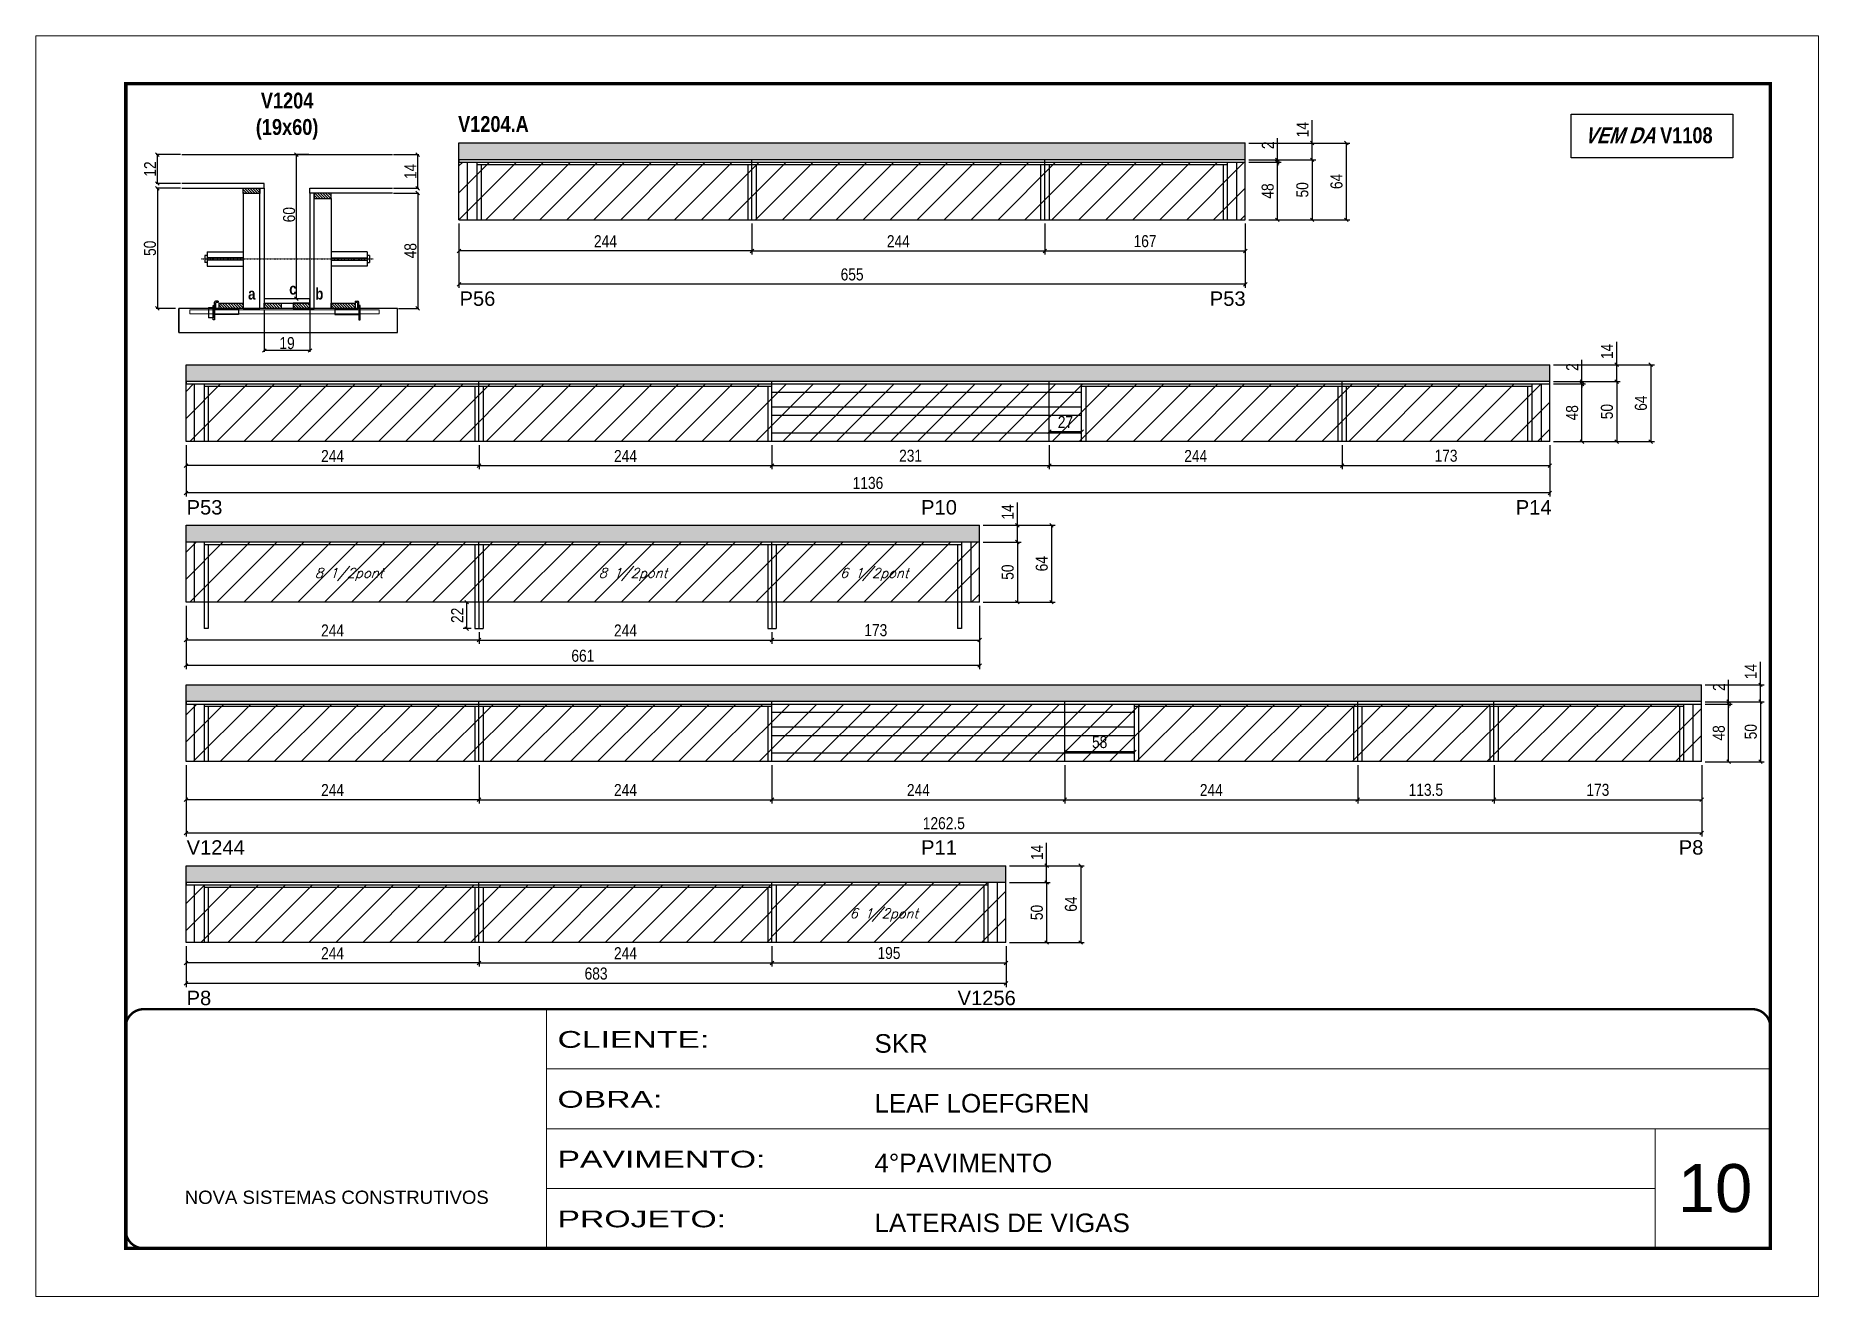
# Model space of a CAD drawing. Extents: x 3309 to 9563, y -2522 to 14608.
# Drawn here: x 4908 to 6393, y 11261 to 12311 of the extents above; entities that cross this region are included whole.
import ezdxf

# ---------------------------------------------------------------- set-up
doc = ezdxf.new("R2010")
doc.units = 0
for name, pattern in [('CONTINUO', [0]), ('DASHED', [0.75, 0.5, -0.25]), ('HIDDEN', [0.375, 0.25, -0.125])]:
    doc.linetypes.add(name, pattern=pattern)
for name, color, linetype in [('5', 5, 'Continuous'), ('barrote', 251, 'Continuous'), ('COTA', 241, 'Continuous'), ('detalhes', 4, 'Continuous'), ('NOMENCLATURA', 7, 'Continuous'), ('Painéis', 200, 'Continuous'), ('presilha', 1, 'Continuous'), ('SARR_2.2x10', 60, 'Continuous'), ('SARR_2.2x7', 40, 'Continuous'), ('SARR_3.5x7', 81, 'Continuous'), ('TENSOR', 3, 'Continuous'), ('texto', 7, 'Continuous')]:
    doc.layers.add(name, color=color, linetype=linetype)
for name, color, linetype, lineweight in [('CARIMBO', 255, 'Continuous', 9), ('CONCRETO', 251, 'Continuous', 25), ('Folhas', 255, 'Continuous', 9), ('Hachura', 251, 'Continuous', 9), ('SARRAFO DE PRESSAO', 251, 'DASHED', 9), ('SCO-___-LAJ', 2, 'Continuous', 0)]:
    doc.layers.add(name, color=color, linetype=linetype, lineweight=lineweight)
doc.styles.add('ARIAL', font='arial.ttf')
doc.styles.add('COTA TECNICA', font='techl___.ttf', dxfattribs={"height": 10})
doc.styles.add('COTA TECNICA 2X', font='techl___.ttf', dxfattribs={"height": 10})
doc.styles.add('Romans', font='romans.shx')
doc.styles.get("Standard").update_dxf_attribs({"font": 'arial.ttf'})
doc.styles.add('TECNICA', font='techb___.ttf', dxfattribs={"height": 10})
doc.styles.add('Tecnologia', font='')
doc.styles.get('Tecnologia').set_extended_font_data('Forgotten Futurist')
doc.dimstyles.new('PAINEL', dxfattribs={"dimtxt": 10, "dimasz": 3, "dimexe": 3, "dimexo": 3, "dimgap": 3, "dimtad": 1, "dimdec": 1, "dimzin": 12, "dimdsep": 46, "dimtxsty": 'COTA TECNICA', "dimblk1": 'OBLIQUE', "dimblk2": 'OBLIQUE', "dimsah": 1, "dimcen": 0.9, "dimclrd": 4, "dimclre": 4, "dimclrt": 240, "dimadec": 1, "dimazin": 3, "dimtfac": 1, "dimtdec": 1, "dimtmove": 0, "dimatfit": 3, "dimfxl": 1, "dimtolj": 1, "dimtzin": 12, "dimarcsym": 0})
doc.dimstyles.new('SECAO', dxfattribs={"dimscale": 0.333333, "dimtxt": 5, "dimasz": 9, "dimexe": 3, "dimexo": 3, "dimgap": 3, "dimtad": 1, "dimdec": 1, "dimlfac": 0.5, "dimzin": 12, "dimdsep": 46, "dimtxsty": 'COTA TECNICA 2X', "dimblk1": 'OBLIQUE', "dimblk2": 'OBLIQUE', "dimsah": 1, "dimcen": 0.9, "dimclrd": 4, "dimclre": 4, "dimclrt": 240, "dimadec": 1, "dimazin": 3, "dimtfac": 1, "dimtdec": 1, "dimtmove": 0, "dimatfit": 3, "dimfxl": 1, "dimtolj": 1, "dimtzin": 12, "dimarcsym": 0})
pattern_1 = [(135, (38333.8405, -111428.6013), (-1.122532015, -1.122532015), [])]
pattern_2 = [(45, (1598.5, 1148.575), (-11.22532, 11.22532), [])]

msp = doc.modelspace()

# ---------------------------------------------------------------- texts
at = {"layer": '5', "linetype": 'Continuous'}
for s, p in [('P56', (5260.96, 12085.69, 0)), ('P53', (5885.95, 12085.69, 0)), ('P53', (5033.62, 11911.88, 0)), ('P10', (5645.49, 11911.88, 0)), ('P14', (6140.85, 11911.88, 0)), ('V1244', (5033.62, 11628.6, 0)), ('P11', (5645.49, 11628.6, 0)), ('P8', (6276.62, 11628.6, 0)), ('P8', (5033.62, 11503.25, 0)), ('V1256', (5675.86, 11503.25, 0))]:
    msp.add_text(s, height=12, rotation=0.00004, dxfattribs=at).set_placement(p)
at = {"layer": 'CARIMBO', "style": 'ARIAL'}
msp.add_text('10', height=40, dxfattribs=at).set_placement((6275.73, 11330.85))
at = {"layer": 'detalhes', "style": 'TECNICA'}
for s, p in [('a', (5084.83, 12090.93)), ('c', (5119.12, 12095.04)), ('b', (5140.8, 12090.92))]:
    msp.add_text(s, height=9.6, dxfattribs=at).set_placement(p)
at = {"layer": 'NOMENCLATURA', "style": 'TECNICA'}
msp.add_text('V1204.A', height=13.2, dxfattribs=at).set_placement((5259.8, 12230.51, 0))
at = {"layer": 'NOMENCLATURA', "insert": (5117.33, 12263.26), "char_height": 13.2, "attachment_point": 2, "style": 'TECNICA'}
msp.add_mtext_dynamic_manual_height_columns('V1204\\P(19x60)', width=300.2766, gutter_width=1, heights=[0], dxfattribs=at)
at = {"layer": 'NOMENCLATURA', "insert": (6251.44, 12234.33, 0), "char_height": 13.2, "width": 300.2766, "attachment_point": 2, "style": 'TECNICA'}
msp.add_mtext('{\\Q19;VEM DA }V1108', dxfattribs=at)
at = {"layer": 'texto', "color": 2, "char_height": 8, "attachment_point": 5, "style": 'Romans'}
for s, insert in [('{\\Q19;\\C256;8 1/2pont}', (5168.92, 11861.91, 0)), ('{\\Q19;\\C256;8 1/2pont}', (5405.42, 11861.91, 0)), ('{\\Q19;\\C256;6 1/2pont}', (5606.42, 11861.91, 0)), ('{\\Q19;\\C256;6 1/2pont}', (5614.42, 11578.37, 0))]:
    msp.add_mtext(s, dxfattribs=dict(at, insert=insert))

# ---------------------------------------------------------------- blocks, each defined once
blk = doc.blocks.new('9999999999')
at = {"color": 30, "linetype": 'CONTINUO'}
for p, q in [((98564.6, 34230.2), (98564.6, 34429.4)), ((98564.6, 34379.6), (99584, 34379.6)), ((98564.6, 34329.8), (99488, 34329.8)), ((99584, 34329.8), (99488, 34329.8)), ((99488, 34329.8), (99488, 34230.2)), ((98564.6, 34280), (99488, 34280))]:
    blk.add_line(p, q, dxfattribs=at)
at = {"color": 30, "linetype": 'CONTINUO', "const_width": 2}
blk.add_lwpolyline([(99584, 34230.2), (99584, 34414.4, 0.414214), (99569, 34429.4), (98229, 34429.4, 0.414214), (98214, 34414.4), (98214, 34245.2, 0.414214), (98229, 34230.2), (99584, 34230.2)], format="xyb", dxfattribs=at)
at = {"layer": 'Folhas'}
blk.add_lwpolyline([(98139, 34190.2), (99624, 34190.2), (99624, 35240.2), (98139, 35240.2)], close=True, dxfattribs=at)
at = {"layer": 'Folhas', "color": 30, "const_width": 3}
blk.add_lwpolyline([(98214, 34230.2), (99584, 34230.2), (99584, 35200.2), (98214, 35200.2)], close=True, dxfattribs=at)
at = {"color": 7, "linetype": 'Continuous', "ltscale": 5, "style": 'ARIAL'}
for s, height, p in [('SKR', 15.48, (98837.7, 34393.1)), ('LEAF LOEFGREN', 15.483, (98837.7, 34343.3)), ('4°PAVIMENTO', 15.483, (98837.7, 34293.5)), ('NOVA SISTEMAS CONSTRUTIVOS', 11.059, (98263.2, 34267.2)), ('LATERAIS DE VIGAS', 15.483, (98837.7, 34243.7))]:
    blk.add_text(s, height=height, dxfattribs=at).set_placement(p)
at = {"layer": 'Folhas', "color": 7, "style": 'Tecnologia', "width": 1.5}
for s, p in [('CLIENTE:', (98573.7, 34397.2)), ('OBRA:', (98573.7, 34347.3)), ('PAVIMENTO:', (98573.7, 34297.5)), ('PROJETO:', (98573.7, 34247.7))]:
    blk.add_text(s, height=14, dxfattribs=at).set_placement(p)
blk = doc.blocks.new('_Oblique')
at = {"color": 0, "linetype": 'ByBlock', "lineweight": -2}
blk.add_line((-0.5, -0.5), (0.5, 0.5), dxfattribs=at)
blk = doc.blocks.new('*D154')
at = {"layer": 'COTA', "color": 4, "lineweight": -2, "transparency": 16777216}
for p, q in [((5098.3, 12082.6), (5098.3, 12047.5)), ((5136.3, 12082.6), (5136.3, 12047.5)), ((5136.3, 12048.5), (5098.3, 12048.5))]:
    blk.add_line(p, q, dxfattribs=at)
at = {"layer": 'Defpoints', "color": 0, "transparency": 16777216}
for p in [(5098.3, 12083.6), (5136.3, 12083.6), (5098.3, 12048.5)]:
    blk.add_point(p, dxfattribs=at)
at = {"layer": 'COTA', "color": 4, "lineweight": -2, "transparency": 16777216, "xscale": 3, "yscale": 3, "zscale": 3, "rotation": 180}
blk.add_blockref('_Oblique', (5098.3, 12048.5), dxfattribs=at)
at = {"layer": 'COTA', "color": 4, "lineweight": -2, "transparency": 16777216, "xscale": 3, "yscale": 3, "zscale": 3}
blk.add_blockref('_Oblique', (5136.3, 12048.5), dxfattribs=at)
at = {"layer": 'COTA', "color": 240, "transparency": 16777216, "insert": (5117.3, 12054.6), "char_height": 10, "attachment_point": 5, "style": 'COTA TECNICA 2X'}
blk.add_mtext('\\A1;19', dxfattribs=at)
blk = doc.blocks.new('PRESILHA METÁLICA 1')
at = {"layer": 'presilha'}
for p, q in [((0, 13), (6, 13)), ((0, 13), (0, 0)), ((6, 0), (0, 0)), ((6, 15.5), (7.5, 15.5)), ((6, -2.5), (6, 15.5)), ((6, 13), (6, 0)), ((7.5, 10.6), (7.5, 19.9)), ((7.5, 15.5), (7.5, -2.5)), ((37.5, 4.1), (7.5, 4.1)), ((12, 21), (8.6, 21)), ((9, 11.6), (9, 18.9)), ((12, 19.5), (9.6, 19.5)), ((37.5, 11), (9.6, 11)), ((12, 21), (12, 19.5)), ((37.5, 11), (37.5, 4.1)), ((7.5, -2.5), (6, -2.5))]:
    blk.add_line(p, q, dxfattribs=at)
for centre, radius, start, end in [((8.6, 19.9), 1.14, 90, 180), ((9.6, 18.9), 0.57, 90, 180), ((9.6, 11.6), 0.57, 180, 270)]:
    blk.add_arc(centre, radius, start, end, dxfattribs=at)
blk = doc.blocks.new('PRESILHA METÁLICA 2')
at = {"layer": 'presilha'}
for p, q in [((-5.2, 23.5), (-5.2, 22)), ((-5.2, 23.5), (-1.9, 23.5)), ((-0.8, 14.6), (-0.8, 22.4)), ((-30.8, 13.5), (-30.8, 6.6)), ((-30.8, 13.5), (-2.8, 13.5)), ((-30.8, 6.6), (-0.8, 6.6)), ((-5.2, 22), (-2.8, 22)), ((-2.2, 14.1), (-2.2, 21.4)), ((0.8, 18), (-0.8, 18)), ((-0.8, 18), (-0.8, 0)), ((-0.8, 0), (0.8, 0)), ((0.8, 0), (0.8, 18))]:
    blk.add_line(p, q, dxfattribs=at)
for centre, radius, start, end in [((-1.9, 22.4), 1.14, 0, 90), ((-2.8, 21.4), 0.57, 0, 90), ((-2.8, 14.1), 0.57, 270, 0)]:
    blk.add_arc(centre, radius, start, end, dxfattribs=at)
blk = doc.blocks.new('*D155')
at = {"layer": 'COTA', "color": 4, "lineweight": -2, "transparency": 16777216}
for p, q in [((5028.6, 12183.6), (5008.3, 12183.6)), ((5009.3, 12183.6), (5009.3, 12083.6)), ((5024.5, 12083.6), (5008.3, 12083.6))]:
    blk.add_line(p, q, dxfattribs=at)
at = {"layer": 'Defpoints', "color": 0, "transparency": 16777216}
for p in [(5029.6, 12183.6), (5009.3, 12083.6), (5025.5, 12083.6)]:
    blk.add_point(p, dxfattribs=at)
at = {"layer": 'COTA', "color": 4, "lineweight": -2, "transparency": 16777216, "xscale": 3, "yscale": 3, "zscale": 3}
for p, rotation in [((5009.3, 12183.6), 90), ((5009.3, 12083.6), 270)]:
    blk.add_blockref('_Oblique', p, dxfattribs=dict(at, rotation=rotation))
at = {"layer": 'COTA', "color": 240, "transparency": 16777216, "insert": (5003.1, 12133.6), "char_height": 10, "attachment_point": 5, "rotation": 90, "style": 'COTA TECNICA 2X'}
blk.add_mtext('\\A1;50', dxfattribs=at)
blk = doc.blocks.new('*D156')
at = {"layer": 'COTA', "color": 4, "lineweight": -2, "transparency": 16777216}
for p, q in [((5206, 12179.6), (5227.2, 12179.6)), ((5226.2, 12179.6), (5226.2, 12083.6)), ((5210.1, 12083.6), (5227.2, 12083.6))]:
    blk.add_line(p, q, dxfattribs=at)
at = {"layer": 'Defpoints', "color": 0, "transparency": 16777216}
for p in [(5205, 12179.6), (5209.1, 12083.6), (5226.2, 12083.6)]:
    blk.add_point(p, dxfattribs=at)
at = {"layer": 'COTA', "color": 4, "lineweight": -2, "transparency": 16777216, "xscale": 3, "yscale": 3, "zscale": 3}
for p, rotation in [((5226.2, 12179.6), 90), ((5226.2, 12083.6), 270)]:
    blk.add_blockref('_Oblique', p, dxfattribs=dict(at, rotation=rotation))
at = {"layer": 'COTA', "color": 240, "transparency": 16777216, "insert": (5220.1, 12131.6), "char_height": 10, "attachment_point": 5, "rotation": 90, "style": 'COTA TECNICA 2X'}
blk.add_mtext('\\A1;48', dxfattribs=at)
blk = doc.blocks.new('*D157')
at = {"layer": 'COTA', "color": 4, "lineweight": -2, "transparency": 16777216}
for p, q in [((5135.3, 12211.6), (5124.1, 12211.6)), ((5125.1, 12091.6), (5125.1, 12211.6)), ((5135.3, 12091.6), (5124.1, 12091.6))]:
    blk.add_line(p, q, dxfattribs=at)
at = {"layer": 'Defpoints', "color": 0, "transparency": 16777216}
for p in [(5125.1, 12211.6), (5136.3, 12211.6), (5136.3, 12091.6)]:
    blk.add_point(p, dxfattribs=at)
at = {"layer": 'COTA', "color": 4, "lineweight": -2, "transparency": 16777216, "xscale": 3, "yscale": 3, "zscale": 3}
for p, rotation in [((5125.1, 12211.6), 90), ((5125.1, 12091.6), 270)]:
    blk.add_blockref('_Oblique', p, dxfattribs=dict(at, rotation=rotation))
at = {"layer": 'COTA', "color": 240, "transparency": 16777216, "insert": (5119, 12161.6), "char_height": 10, "attachment_point": 5, "rotation": 90, "style": 'COTA TECNICA 2X'}
blk.add_mtext('\\A1;60', dxfattribs=at)
blk = doc.blocks.new('*D158')
at = {"layer": 'COTA', "color": 4, "lineweight": -2, "transparency": 16777216}
for p, q in [((5206, 12211.6), (5227.2, 12211.6)), ((5226.2, 12183.6), (5226.2, 12211.6)), ((5206, 12183.6), (5227.2, 12183.6))]:
    blk.add_line(p, q, dxfattribs=at)
at = {"layer": 'Defpoints', "color": 0, "transparency": 16777216}
for p in [(5205, 12211.6), (5226.2, 12211.6), (5205, 12183.6)]:
    blk.add_point(p, dxfattribs=at)
at = {"layer": 'COTA', "color": 4, "lineweight": -2, "transparency": 16777216, "xscale": 3, "yscale": 3, "zscale": 3}
for p, rotation in [((5226.2, 12211.6), 90), ((5226.2, 12183.6), 270)]:
    blk.add_blockref('_Oblique', p, dxfattribs=dict(at, rotation=rotation))
at = {"layer": 'COTA', "color": 240, "transparency": 16777216, "insert": (5220.1, 12197.6), "char_height": 10, "attachment_point": 5, "rotation": 90, "style": 'COTA TECNICA 2X'}
blk.add_mtext('\\A1;14', dxfattribs=at)
blk = doc.blocks.new('*D194')
at = {"layer": 'COTA', "color": 4, "lineweight": -2, "transparency": 16777216}
for p, q in [((5028.6, 12211.6), (5008.3, 12211.6)), ((5009.3, 12187.6), (5009.3, 12211.6)), ((5028.6, 12187.6), (5008.3, 12187.6))]:
    blk.add_line(p, q, dxfattribs=at)
at = {"layer": 'Defpoints', "color": 0, "transparency": 16777216}
for p in [(5009.3, 12211.6), (5029.6, 12211.6), (5029.6, 12187.6)]:
    blk.add_point(p, dxfattribs=at)
at = {"layer": 'COTA', "color": 4, "lineweight": -2, "transparency": 16777216, "xscale": 3, "yscale": 3, "zscale": 3}
for p, rotation in [((5009.3, 12211.6), 90), ((5009.3, 12187.6), 270)]:
    blk.add_blockref('_Oblique', p, dxfattribs=dict(at, rotation=rotation))
at = {"layer": 'COTA', "color": 240, "transparency": 16777216, "insert": (5003.2, 12199.6), "char_height": 10, "attachment_point": 5, "rotation": 90, "style": 'COTA TECNICA 2X'}
blk.add_mtext('\\A1;12', dxfattribs=at)
blk = doc.blocks.new('*D159')
at = {"layer": 'COTA', "color": 4, "linetype": 'ByBlock', "lineweight": -2, "transparency": 16777216}
for p, q in [((5260.5, 12154.3), (5260.5, 12128.4)), ((5504.5, 12154.3), (5504.5, 12128.4)), ((5504.5, 12131.4), (5260.5, 12131.4))]:
    blk.add_line(p, q, dxfattribs=at)
at = {"layer": 'Defpoints', "color": 0, "linetype": 'ByBlock', "transparency": 16777216}
for p in [(5260.5, 12157.3), (5504.5, 12157.3), (5260.5, 12131.4)]:
    blk.add_point(p, dxfattribs=at)
at = {"layer": 'COTA', "color": 4, "linetype": 'ByBlock', "lineweight": -2, "transparency": 16777216, "xscale": 3, "yscale": 3, "zscale": 3, "rotation": 180}
blk.add_blockref('_Oblique', (5260.5, 12131.4), dxfattribs=at)
at = {"layer": 'COTA', "color": 4, "linetype": 'ByBlock', "lineweight": -2, "transparency": 16777216, "xscale": 3, "yscale": 3, "zscale": 3}
blk.add_blockref('_Oblique', (5504.5, 12131.4), dxfattribs=at)
at = {"layer": 'COTA', "color": 240, "linetype": 'ByBlock', "transparency": 16777216, "insert": (5382.5, 12139.5), "char_height": 10, "attachment_point": 5, "style": 'COTA TECNICA'}
blk.add_mtext('\\A1;244', dxfattribs=at)
blk = doc.blocks.new('*D195')
at = {"layer": 'COTA', "color": 4, "linetype": 'ByBlock', "lineweight": -2, "transparency": 16777216}
for p, q in [((5260.5, 12154.3), (5260.5, 12100.7)), ((5915.5, 12154.3), (5915.5, 12100.7)), ((5915.5, 12103.7), (5260.5, 12103.7))]:
    blk.add_line(p, q, dxfattribs=at)
at = {"layer": 'Defpoints', "color": 0, "linetype": 'ByBlock', "transparency": 16777216}
for p in [(5260.5, 12157.3), (5915.5, 12157.3), (5260.5, 12103.7)]:
    blk.add_point(p, dxfattribs=at)
at = {"layer": 'COTA', "color": 4, "linetype": 'ByBlock', "lineweight": -2, "transparency": 16777216, "xscale": 3, "yscale": 3, "zscale": 3, "rotation": 180}
blk.add_blockref('_Oblique', (5260.5, 12103.7), dxfattribs=at)
at = {"layer": 'COTA', "color": 4, "linetype": 'ByBlock', "lineweight": -2, "transparency": 16777216, "xscale": 3, "yscale": 3, "zscale": 3}
blk.add_blockref('_Oblique', (5915.5, 12103.7), dxfattribs=at)
at = {"layer": 'COTA', "color": 240, "linetype": 'ByBlock', "transparency": 16777216, "insert": (5588, 12111.8), "char_height": 10, "attachment_point": 5, "style": 'COTA TECNICA'}
blk.add_mtext('\\A1;655', dxfattribs=at)
blk = doc.blocks.new('*D160')
at = {"layer": 'COTA', "color": 4, "lineweight": -2, "transparency": 16777216}
for p, q in [((5504.5, 12154.3), (5504.5, 12128.4)), ((5748.5, 12154.3), (5748.5, 12128.4)), ((5504.5, 12131.4), (5748.5, 12131.4))]:
    blk.add_line(p, q, dxfattribs=at)
at = {"layer": 'Defpoints', "color": 0, "transparency": 16777216}
for p in [(5504.5, 12157.3, 0), (5748.5, 12157.3, 0), (5748.5, 12131.4)]:
    blk.add_point(p, dxfattribs=at)
at = {"layer": 'COTA', "color": 4, "lineweight": -2, "transparency": 16777216, "xscale": 3, "yscale": 3, "zscale": 3, "rotation": 180}
blk.add_blockref('_Oblique', (5504.5, 12131.4), dxfattribs=at)
at = {"layer": 'COTA', "color": 4, "lineweight": -2, "transparency": 16777216, "xscale": 3, "yscale": 3, "zscale": 3}
blk.add_blockref('_Oblique', (5748.5, 12131.4), dxfattribs=at)
at = {"layer": 'COTA', "color": 240, "transparency": 16777216, "insert": (5626.5, 12139.5), "char_height": 10, "attachment_point": 5, "style": 'COTA TECNICA'}
blk.add_mtext('\\A1;244', dxfattribs=at)
blk = doc.blocks.new('*D161')
at = {"layer": 'COTA', "color": 4, "lineweight": -2, "transparency": 16777216}
for p, q in [((5918.5, 12221.3), (6002.6, 12221.3)), ((5999.6, 12221.3), (5999.6, 12157.3)), ((5918.5, 12157.3), (6002.6, 12157.3))]:
    blk.add_line(p, q, dxfattribs=at)
at = {"layer": 'Defpoints', "color": 0, "transparency": 16777216}
for p in [(5915.5, 12221.3, 0), (5915.5, 12157.3, 0), (5999.6, 12157.3)]:
    blk.add_point(p, dxfattribs=at)
at = {"layer": 'COTA', "color": 4, "lineweight": -2, "transparency": 16777216, "xscale": 3, "yscale": 3, "zscale": 3}
for p, rotation in [((5999.6, 12221.3), 90), ((5999.6, 12157.3), 270)]:
    blk.add_blockref('_Oblique', p, dxfattribs=dict(at, rotation=rotation))
at = {"layer": 'COTA', "color": 240, "transparency": 16777216, "insert": (5991.5, 12189.3), "char_height": 10, "attachment_point": 5, "rotation": 90, "style": 'COTA TECNICA'}
blk.add_mtext('\\A1;64', dxfattribs=at)
blk = doc.blocks.new('*D196')
at = {"layer": 'COTA', "color": 4, "lineweight": -2, "transparency": 16777216}
for p, q in [((5748.5, 12154.3), (5748.5, 12128.4)), ((5915.5, 12154.3), (5915.5, 12128.4)), ((5748.5, 12131.4), (5915.5, 12131.4))]:
    blk.add_line(p, q, dxfattribs=at)
at = {"layer": 'Defpoints', "color": 0, "transparency": 16777216}
for p in [(5748.5, 12157.3, 0), (5915.5, 12157.3, 0), (5915.5, 12131.4)]:
    blk.add_point(p, dxfattribs=at)
at = {"layer": 'COTA', "color": 4, "lineweight": -2, "transparency": 16777216, "xscale": 3, "yscale": 3, "zscale": 3, "rotation": 180}
blk.add_blockref('_Oblique', (5748.5, 12131.4), dxfattribs=at)
at = {"layer": 'COTA', "color": 4, "lineweight": -2, "transparency": 16777216, "xscale": 3, "yscale": 3, "zscale": 3}
blk.add_blockref('_Oblique', (5915.5, 12131.4), dxfattribs=at)
at = {"layer": 'COTA', "color": 240, "transparency": 16777216, "insert": (5832, 12139.5), "char_height": 10, "attachment_point": 5, "style": 'COTA TECNICA'}
blk.add_mtext('\\A1;167', dxfattribs=at)
blk = doc.blocks.new('*D197')
at = {"layer": 'COTA', "color": 4, "lineweight": -2, "transparency": 16777216}
for p, q in [((5918.5, 12207.3), (5974.2, 12207.3)), ((5971.2, 12207.3), (5971.2, 12157.3)), ((5918.5, 12157.3), (5974.2, 12157.3))]:
    blk.add_line(p, q, dxfattribs=at)
at = {"layer": 'Defpoints', "color": 0, "transparency": 16777216}
for p in [(5915.5, 12207.3, 0), (5915.5, 12157.3, 0), (5971.2, 12157.3)]:
    blk.add_point(p, dxfattribs=at)
at = {"layer": 'COTA', "color": 4, "lineweight": -2, "transparency": 16777216, "xscale": 3, "yscale": 3, "zscale": 3}
for p, rotation in [((5971.2, 12207.3), 90), ((5971.2, 12157.3), 270)]:
    blk.add_blockref('_Oblique', p, dxfattribs=dict(at, rotation=rotation))
at = {"layer": 'COTA', "color": 240, "transparency": 16777216, "insert": (5963.1, 12182.3), "char_height": 10, "attachment_point": 5, "rotation": 90, "style": 'COTA TECNICA'}
blk.add_mtext('\\A1;50', dxfattribs=at)
blk = doc.blocks.new('*D198')
at = {"layer": 'COTA', "color": 4, "lineweight": -2, "transparency": 16777216}
for p, q in [((5971.2, 12221.3), (5971.2, 12240.4)), ((5918.5, 12221.3), (5974.2, 12221.3)), ((5918.5, 12207.3), (5974.2, 12207.3)), ((5971.2, 12207.3), (5971.2, 12221.3))]:
    blk.add_line(p, q, dxfattribs=at)
at = {"layer": 'Defpoints', "color": 0, "transparency": 16777216}
for p in [(5915.5, 12221.3, 0), (5915.5, 12207.3, 0), (5971.2, 12221.3)]:
    blk.add_point(p, dxfattribs=at)
at = {"layer": 'COTA', "color": 4, "lineweight": -2, "transparency": 16777216, "xscale": 3, "yscale": 3, "zscale": 3}
for p, rotation in [((5971.2, 12221.3), 90), ((5971.2, 12207.3), 270)]:
    blk.add_blockref('_Oblique', p, dxfattribs=dict(at, rotation=rotation))
at = {"layer": 'COTA', "color": 240, "transparency": 16777216, "insert": (5963.2, 12232.4), "char_height": 10, "attachment_point": 5, "rotation": 90, "style": 'COTA TECNICA'}
blk.add_mtext('\\A1;14', dxfattribs=at)
blk = doc.blocks.new('*D148')
at = {"layer": 'COTA', "color": 4, "linetype": 'ByBlock', "lineweight": -2, "transparency": 16777216}
for p, q in [((5033.2, 11969.6), (5033.2, 11949.6)), ((5277.2, 11969.6), (5277.2, 11949.6)), ((5277.2, 11952.6), (5033.2, 11952.6))]:
    blk.add_line(p, q, dxfattribs=at)
at = {"layer": 'Defpoints', "color": 0, "linetype": 'ByBlock', "transparency": 16777216}
for p in [(5033.2, 11972.6), (5277.2, 11972.6), (5033.2, 11952.6)]:
    blk.add_point(p, dxfattribs=at)
at = {"layer": 'COTA', "color": 4, "linetype": 'ByBlock', "lineweight": -2, "transparency": 16777216, "xscale": 3, "yscale": 3, "zscale": 3, "rotation": 180}
blk.add_blockref('_Oblique', (5033.2, 11952.6), dxfattribs=at)
at = {"layer": 'COTA', "color": 4, "linetype": 'ByBlock', "lineweight": -2, "transparency": 16777216, "xscale": 3, "yscale": 3, "zscale": 3}
blk.add_blockref('_Oblique', (5277.2, 11952.6), dxfattribs=at)
at = {"layer": 'COTA', "color": 240, "linetype": 'ByBlock', "transparency": 16777216, "insert": (5155.2, 11960.6), "char_height": 10, "attachment_point": 5, "style": 'COTA TECNICA'}
blk.add_mtext('\\A1;244', dxfattribs=at)
blk = doc.blocks.new('*D185')
at = {"layer": 'COTA', "color": 4, "linetype": 'ByBlock', "lineweight": -2, "transparency": 16777216}
for p, q in [((5033.2, 11969.6), (5033.2, 11926.9)), ((6169.2, 11969.6), (6169.2, 11926.9)), ((6169.2, 11929.9), (5033.2, 11929.9))]:
    blk.add_line(p, q, dxfattribs=at)
at = {"layer": 'Defpoints', "color": 0, "linetype": 'ByBlock', "transparency": 16777216}
for p in [(5033.2, 11972.6), (6169.2, 11972.6), (5033.2, 11929.9)]:
    blk.add_point(p, dxfattribs=at)
at = {"layer": 'COTA', "color": 4, "linetype": 'ByBlock', "lineweight": -2, "transparency": 16777216, "xscale": 3, "yscale": 3, "zscale": 3, "rotation": 180}
blk.add_blockref('_Oblique', (5033.2, 11929.9), dxfattribs=at)
at = {"layer": 'COTA', "color": 4, "linetype": 'ByBlock', "lineweight": -2, "transparency": 16777216, "xscale": 3, "yscale": 3, "zscale": 3}
blk.add_blockref('_Oblique', (6169.2, 11929.9), dxfattribs=at)
at = {"layer": 'COTA', "color": 240, "linetype": 'ByBlock', "transparency": 16777216, "insert": (5601.2, 11938.1), "char_height": 10, "attachment_point": 5, "style": 'COTA TECNICA'}
blk.add_mtext('\\A1;1136', dxfattribs=at)
blk = doc.blocks.new('*D186')
at = {"layer": 'COTA', "color": 4, "lineweight": -2, "transparency": 16777216}
for p, q in [((5996.2, 11969.6), (5996.2, 11949.6)), ((6169.2, 11969.6), (6169.2, 11949.6)), ((5996.2, 11952.6), (6169.2, 11952.6))]:
    blk.add_line(p, q, dxfattribs=at)
at = {"layer": 'Defpoints', "color": 0, "transparency": 16777216}
for p in [(5996.2, 11972.6, 0), (6169.2, 11972.6, 0), (6169.2, 11952.6)]:
    blk.add_point(p, dxfattribs=at)
at = {"layer": 'COTA', "color": 4, "lineweight": -2, "transparency": 16777216, "xscale": 3, "yscale": 3, "zscale": 3, "rotation": 180}
blk.add_blockref('_Oblique', (5996.2, 11952.6), dxfattribs=at)
at = {"layer": 'COTA', "color": 4, "lineweight": -2, "transparency": 16777216, "xscale": 3, "yscale": 3, "zscale": 3}
blk.add_blockref('_Oblique', (6169.2, 11952.6), dxfattribs=at)
at = {"layer": 'COTA', "color": 240, "transparency": 16777216, "insert": (6082.7, 11960.8), "char_height": 10, "attachment_point": 5, "style": 'COTA TECNICA'}
blk.add_mtext('\\A1;173', dxfattribs=at)
blk = doc.blocks.new('*D187')
at = {"layer": 'COTA', "color": 4, "lineweight": -2, "transparency": 16777216}
for p, q in [((5277.2, 11969.6), (5277.2, 11949.6)), ((5521.2, 11969.6), (5521.2, 11949.6)), ((5277.2, 11952.6), (5521.2, 11952.6))]:
    blk.add_line(p, q, dxfattribs=at)
at = {"layer": 'Defpoints', "color": 0, "transparency": 16777216}
for p in [(5277.2, 11972.6, 0), (5521.2, 11972.6, 0), (5521.2, 11952.6)]:
    blk.add_point(p, dxfattribs=at)
at = {"layer": 'COTA', "color": 4, "lineweight": -2, "transparency": 16777216, "xscale": 3, "yscale": 3, "zscale": 3, "rotation": 180}
blk.add_blockref('_Oblique', (5277.2, 11952.6), dxfattribs=at)
at = {"layer": 'COTA', "color": 4, "lineweight": -2, "transparency": 16777216, "xscale": 3, "yscale": 3, "zscale": 3}
blk.add_blockref('_Oblique', (5521.2, 11952.6), dxfattribs=at)
at = {"layer": 'COTA', "color": 240, "transparency": 16777216, "insert": (5399.2, 11960.6), "char_height": 10, "attachment_point": 5, "style": 'COTA TECNICA'}
blk.add_mtext('\\A1;244', dxfattribs=at)
blk = doc.blocks.new('*D188')
at = {"layer": 'COTA', "color": 4, "lineweight": -2, "transparency": 16777216}
for p, q in [((5752.2, 11969.6), (5752.2, 11949.6)), ((5996.2, 11969.6), (5996.2, 11949.6)), ((5752.2, 11952.6), (5996.2, 11952.6))]:
    blk.add_line(p, q, dxfattribs=at)
at = {"layer": 'Defpoints', "color": 0, "transparency": 16777216}
for p in [(5752.2, 11972.6, 0), (5996.2, 11972.6, 0), (5996.2, 11952.6)]:
    blk.add_point(p, dxfattribs=at)
at = {"layer": 'COTA', "color": 4, "lineweight": -2, "transparency": 16777216, "xscale": 3, "yscale": 3, "zscale": 3, "rotation": 180}
blk.add_blockref('_Oblique', (5752.2, 11952.6), dxfattribs=at)
at = {"layer": 'COTA', "color": 4, "lineweight": -2, "transparency": 16777216, "xscale": 3, "yscale": 3, "zscale": 3}
blk.add_blockref('_Oblique', (5996.2, 11952.6), dxfattribs=at)
at = {"layer": 'COTA', "color": 240, "transparency": 16777216, "insert": (5874.2, 11960.6), "char_height": 10, "attachment_point": 5, "style": 'COTA TECNICA'}
blk.add_mtext('\\A1;244', dxfattribs=at)
blk = doc.blocks.new('*D149')
at = {"layer": 'COTA', "color": 4, "lineweight": -2, "transparency": 16777216}
for p, q in [((5521.2, 11969.6), (5521.2, 11949.6)), ((5752.2, 11969.6), (5752.2, 11949.6)), ((5521.2, 11952.6), (5752.2, 11952.6))]:
    blk.add_line(p, q, dxfattribs=at)
at = {"layer": 'Defpoints', "color": 0, "transparency": 16777216}
for p in [(5521.2, 11972.6, 0), (5752.2, 11972.6, 0), (5752.2, 11952.6)]:
    blk.add_point(p, dxfattribs=at)
at = {"layer": 'COTA', "color": 4, "lineweight": -2, "transparency": 16777216, "xscale": 3, "yscale": 3, "zscale": 3, "rotation": 180}
blk.add_blockref('_Oblique', (5521.2, 11952.6), dxfattribs=at)
at = {"layer": 'COTA', "color": 4, "lineweight": -2, "transparency": 16777216, "xscale": 3, "yscale": 3, "zscale": 3}
blk.add_blockref('_Oblique', (5752.2, 11952.6), dxfattribs=at)
at = {"layer": 'COTA', "color": 240, "transparency": 16777216, "insert": (5636.7, 11960.8), "char_height": 10, "attachment_point": 5, "style": 'COTA TECNICA'}
blk.add_mtext('\\A1;231', dxfattribs=at)
blk = doc.blocks.new('*D189')
at = {"layer": 'COTA', "color": 4, "lineweight": -2, "transparency": 16777216}
for p, q in [((5752.2, 11982.6), (5752.2, 11983.8)), ((5779.2, 11980.8), (5752.2, 11980.8)), ((5779.2, 11982.6), (5779.2, 11983.8))]:
    blk.add_line(p, q, dxfattribs=at)
at = {"layer": 'Defpoints', "color": 0, "transparency": 16777216}
for p in [(5752.2, 11980.8), (5752.2, 11979.6, 0), (5779.2, 11979.6, 0)]:
    blk.add_point(p, dxfattribs=at)
at = {"layer": 'COTA', "color": 4, "lineweight": -2, "transparency": 16777216, "xscale": 3, "yscale": 3, "zscale": 3, "rotation": 180}
blk.add_blockref('_Oblique', (5752.2, 11980.8), dxfattribs=at)
at = {"layer": 'COTA', "color": 4, "lineweight": -2, "transparency": 16777216, "xscale": 3, "yscale": 3, "zscale": 3}
blk.add_blockref('_Oblique', (5779.2, 11980.8), dxfattribs=at)
at = {"layer": 'COTA', "color": 240, "transparency": 16777216, "insert": (5765.7, 11988.9), "char_height": 10, "attachment_point": 5, "style": 'COTA TECNICA'}
blk.add_mtext('\\A1;27', dxfattribs=at)
blk = doc.blocks.new('*D150')
at = {"layer": 'COTA', "color": 4, "linetype": 'ByBlock', "lineweight": -2, "transparency": 16777216}
for p, q in [((5033.2, 11835.9), (5033.2, 11804.3)), ((5277.2, 11807.3), (5033.2, 11807.3)), ((5277.2, 11813.9), (5277.2, 11804.3))]:
    blk.add_line(p, q, dxfattribs=at)
at = {"layer": 'Defpoints', "color": 0, "linetype": 'ByBlock', "transparency": 16777216}
for p in [(5033.2, 11838.9), (5033.2, 11807.3), (5277.2, 11816.9)]:
    blk.add_point(p, dxfattribs=at)
at = {"layer": 'COTA', "color": 4, "linetype": 'ByBlock', "lineweight": -2, "transparency": 16777216, "xscale": 3, "yscale": 3, "zscale": 3, "rotation": 180}
blk.add_blockref('_Oblique', (5033.2, 11807.3), dxfattribs=at)
at = {"layer": 'COTA', "color": 4, "linetype": 'ByBlock', "lineweight": -2, "transparency": 16777216, "xscale": 3, "yscale": 3, "zscale": 3}
blk.add_blockref('_Oblique', (5277.2, 11807.3), dxfattribs=at)
at = {"layer": 'COTA', "color": 240, "linetype": 'ByBlock', "transparency": 16777216, "insert": (5155.2, 11815.3), "char_height": 10, "attachment_point": 5, "style": 'COTA TECNICA'}
blk.add_mtext('\\A1;244', dxfattribs=at)
blk = doc.blocks.new('*D151')
at = {"layer": 'COTA', "color": 4, "lineweight": -2, "transparency": 16777216}
for p, q in [((5277.2, 11813.9), (5277.2, 11804.3)), ((5277.2, 11807.3), (5521.2, 11807.3)), ((5521.2, 11813.9), (5521.2, 11804.3))]:
    blk.add_line(p, q, dxfattribs=at)
at = {"layer": 'Defpoints', "color": 0, "transparency": 16777216}
for p in [(5277.2, 11816.9, 0), (5521.2, 11816.9, 0), (5521.2, 11807.3)]:
    blk.add_point(p, dxfattribs=at)
at = {"layer": 'COTA', "color": 4, "lineweight": -2, "transparency": 16777216, "xscale": 3, "yscale": 3, "zscale": 3, "rotation": 180}
blk.add_blockref('_Oblique', (5277.2, 11807.3), dxfattribs=at)
at = {"layer": 'COTA', "color": 4, "lineweight": -2, "transparency": 16777216, "xscale": 3, "yscale": 3, "zscale": 3}
blk.add_blockref('_Oblique', (5521.2, 11807.3), dxfattribs=at)
at = {"layer": 'COTA', "color": 240, "transparency": 16777216, "insert": (5399.2, 11815.3), "char_height": 10, "attachment_point": 5, "style": 'COTA TECNICA'}
blk.add_mtext('\\A1;244', dxfattribs=at)
blk = doc.blocks.new('*D152')
at = {"layer": 'COTA', "color": 4, "lineweight": -2, "transparency": 16777216}
for p, q in [((5697.2, 11902.9), (5757.1, 11902.9)), ((5754.1, 11902.9), (5754.1, 11838.9)), ((5697.2, 11838.9), (5757.1, 11838.9))]:
    blk.add_line(p, q, dxfattribs=at)
at = {"layer": 'Defpoints', "color": 0, "transparency": 16777216}
for p in [(5694.2, 11902.9, 0), (5694.2, 11838.9, 0), (5754.1, 11838.9)]:
    blk.add_point(p, dxfattribs=at)
at = {"layer": 'COTA', "color": 4, "lineweight": -2, "transparency": 16777216, "xscale": 3, "yscale": 3, "zscale": 3}
for p, rotation in [((5754.1, 11902.9), 90), ((5754.1, 11838.9), 270)]:
    blk.add_blockref('_Oblique', p, dxfattribs=dict(at, rotation=rotation))
at = {"layer": 'COTA', "color": 240, "transparency": 16777216, "insert": (5746, 11870.9), "char_height": 10, "attachment_point": 5, "rotation": 90, "style": 'COTA TECNICA'}
blk.add_mtext('\\A1;64', dxfattribs=at)
blk = doc.blocks.new('*D190')
at = {"layer": 'COTA', "color": 4, "lineweight": -2, "transparency": 16777216}
for p, q in [((5694.2, 11835.9), (5694.2, 11804.3)), ((5521.2, 11813.9), (5521.2, 11804.3)), ((5521.2, 11807.3), (5694.2, 11807.3))]:
    blk.add_line(p, q, dxfattribs=at)
at = {"layer": 'Defpoints', "color": 0, "transparency": 16777216}
for p in [(5694.2, 11838.9, 0), (5521.2, 11816.9, 0), (5694.2, 11807.3)]:
    blk.add_point(p, dxfattribs=at)
at = {"layer": 'COTA', "color": 4, "lineweight": -2, "transparency": 16777216, "xscale": 3, "yscale": 3, "zscale": 3, "rotation": 180}
blk.add_blockref('_Oblique', (5521.2, 11807.3), dxfattribs=at)
at = {"layer": 'COTA', "color": 4, "lineweight": -2, "transparency": 16777216, "xscale": 3, "yscale": 3, "zscale": 3}
blk.add_blockref('_Oblique', (5694.2, 11807.3), dxfattribs=at)
at = {"layer": 'COTA', "color": 240, "transparency": 16777216, "insert": (5607.7, 11815.5), "char_height": 10, "attachment_point": 5, "style": 'COTA TECNICA'}
blk.add_mtext('\\A1;173', dxfattribs=at)
blk = doc.blocks.new('*D191')
at = {"layer": 'COTA', "color": 4, "lineweight": -2, "transparency": 16777216}
for p, q in [((5697.2, 11888.9), (5728.7, 11888.9)), ((5725.7, 11888.9), (5725.7, 11838.9)), ((5697.2, 11838.9), (5728.7, 11838.9))]:
    blk.add_line(p, q, dxfattribs=at)
at = {"layer": 'Defpoints', "color": 0, "transparency": 16777216}
for p in [(5694.2, 11888.9, 0), (5694.2, 11838.9, 0), (5725.7, 11838.9)]:
    blk.add_point(p, dxfattribs=at)
at = {"layer": 'COTA', "color": 4, "lineweight": -2, "transparency": 16777216, "xscale": 3, "yscale": 3, "zscale": 3}
for p, rotation in [((5725.7, 11888.9), 90), ((5725.7, 11838.9), 270)]:
    blk.add_blockref('_Oblique', p, dxfattribs=dict(at, rotation=rotation))
at = {"layer": 'COTA', "color": 240, "transparency": 16777216, "insert": (5717.6, 11863.9), "char_height": 10, "attachment_point": 5, "rotation": 90, "style": 'COTA TECNICA'}
blk.add_mtext('\\A1;50', dxfattribs=at)
blk = doc.blocks.new('*D192')
at = {"layer": 'COTA', "color": 4, "lineweight": -2, "transparency": 16777216}
for p, q in [((5725.7, 11902.9), (5725.7, 11922)), ((5697.2, 11902.9), (5728.7, 11902.9)), ((5725.7, 11888.9), (5725.7, 11902.9)), ((5697.2, 11888.9), (5728.7, 11888.9))]:
    blk.add_line(p, q, dxfattribs=at)
at = {"layer": 'Defpoints', "color": 0, "transparency": 16777216}
for p in [(5694.2, 11902.9, 0), (5725.7, 11902.9), (5694.2, 11888.9, 0)]:
    blk.add_point(p, dxfattribs=at)
at = {"layer": 'COTA', "color": 4, "lineweight": -2, "transparency": 16777216, "xscale": 3, "yscale": 3, "zscale": 3}
for p, rotation in [((5725.7, 11902.9), 90), ((5725.7, 11888.9), 270)]:
    blk.add_blockref('_Oblique', p, dxfattribs=dict(at, rotation=rotation))
at = {"layer": 'COTA', "color": 240, "transparency": 16777216, "insert": (5717.6, 11914), "char_height": 10, "attachment_point": 5, "rotation": 90, "style": 'COTA TECNICA'}
blk.add_mtext('\\A1;14', dxfattribs=at)
blk = doc.blocks.new('*D153')
at = {"layer": 'COTA', "color": 4, "linetype": 'ByBlock', "lineweight": -2, "transparency": 16777216}
for p, q in [((5033.2, 11703), (5033.2, 11671.3)), ((5277.2, 11703), (5277.2, 11671.3)), ((5277.2, 11674.3), (5033.2, 11674.3))]:
    blk.add_line(p, q, dxfattribs=at)
at = {"layer": 'Defpoints', "color": 0, "linetype": 'ByBlock', "transparency": 16777216}
for p in [(5033.2, 11706), (5277.2, 11706), (5033.2, 11674.3)]:
    blk.add_point(p, dxfattribs=at)
at = {"layer": 'COTA', "color": 4, "linetype": 'ByBlock', "lineweight": -2, "transparency": 16777216, "xscale": 3, "yscale": 3, "zscale": 3, "rotation": 180}
blk.add_blockref('_Oblique', (5033.2, 11674.3), dxfattribs=at)
at = {"layer": 'COTA', "color": 4, "linetype": 'ByBlock', "lineweight": -2, "transparency": 16777216, "xscale": 3, "yscale": 3, "zscale": 3}
blk.add_blockref('_Oblique', (5277.2, 11674.3), dxfattribs=at)
at = {"layer": 'COTA', "color": 240, "linetype": 'ByBlock', "transparency": 16777216, "insert": (5155.2, 11682.4), "char_height": 10, "attachment_point": 5, "style": 'COTA TECNICA'}
blk.add_mtext('\\A1;244', dxfattribs=at)
blk = doc.blocks.new('*D193')
at = {"layer": 'COTA', "color": 4, "linetype": 'ByBlock', "lineweight": -2, "transparency": 16777216}
for p, q in [((5033.2, 11703), (5033.2, 11643.6)), ((6295.7, 11703), (6295.7, 11643.6)), ((6295.7, 11646.6), (5033.2, 11646.6))]:
    blk.add_line(p, q, dxfattribs=at)
at = {"layer": 'Defpoints', "color": 0, "linetype": 'ByBlock', "transparency": 16777216}
for p in [(5033.2, 11706), (6295.7, 11706), (5033.2, 11646.6)]:
    blk.add_point(p, dxfattribs=at)
at = {"layer": 'COTA', "color": 4, "linetype": 'ByBlock', "lineweight": -2, "transparency": 16777216, "xscale": 3, "yscale": 3, "zscale": 3, "rotation": 180}
blk.add_blockref('_Oblique', (5033.2, 11646.6), dxfattribs=at)
at = {"layer": 'COTA', "color": 4, "linetype": 'ByBlock', "lineweight": -2, "transparency": 16777216, "xscale": 3, "yscale": 3, "zscale": 3}
blk.add_blockref('_Oblique', (6295.7, 11646.6), dxfattribs=at)
at = {"layer": 'COTA', "color": 240, "linetype": 'ByBlock', "transparency": 16777216, "insert": (5664.4, 11654.7), "char_height": 10, "attachment_point": 5, "style": 'COTA TECNICA'}
blk.add_mtext('\\A1;1262.5', dxfattribs=at)
blk = doc.blocks.new('*D199')
at = {"layer": 'COTA', "color": 4, "lineweight": -2, "transparency": 16777216}
for p, q in [((5277.2, 11703), (5277.2, 11671.3)), ((5521.2, 11703), (5521.2, 11671.3)), ((5277.2, 11674.3), (5521.2, 11674.3))]:
    blk.add_line(p, q, dxfattribs=at)
at = {"layer": 'Defpoints', "color": 0, "transparency": 16777216}
for p in [(5277.2, 11706, 0), (5521.2, 11706, 0), (5521.2, 11674.3)]:
    blk.add_point(p, dxfattribs=at)
at = {"layer": 'COTA', "color": 4, "lineweight": -2, "transparency": 16777216, "xscale": 3, "yscale": 3, "zscale": 3, "rotation": 180}
blk.add_blockref('_Oblique', (5277.2, 11674.3), dxfattribs=at)
at = {"layer": 'COTA', "color": 4, "lineweight": -2, "transparency": 16777216, "xscale": 3, "yscale": 3, "zscale": 3}
blk.add_blockref('_Oblique', (5521.2, 11674.3), dxfattribs=at)
at = {"layer": 'COTA', "color": 240, "transparency": 16777216, "insert": (5399.2, 11682.4), "char_height": 10, "attachment_point": 5, "style": 'COTA TECNICA'}
blk.add_mtext('\\A1;244', dxfattribs=at)
blk = doc.blocks.new('*D200')
at = {"layer": 'COTA', "color": 4, "lineweight": -2, "transparency": 16777216}
for p, q in [((5765.2, 11703), (5765.2, 11671.3)), ((6009.2, 11703), (6009.2, 11671.3)), ((5765.2, 11674.3), (6009.2, 11674.3))]:
    blk.add_line(p, q, dxfattribs=at)
at = {"layer": 'Defpoints', "color": 0, "transparency": 16777216}
for p in [(5765.2, 11706, 0), (6009.2, 11706, 0), (6009.2, 11674.3)]:
    blk.add_point(p, dxfattribs=at)
at = {"layer": 'COTA', "color": 4, "lineweight": -2, "transparency": 16777216, "xscale": 3, "yscale": 3, "zscale": 3, "rotation": 180}
blk.add_blockref('_Oblique', (5765.2, 11674.3), dxfattribs=at)
at = {"layer": 'COTA', "color": 4, "lineweight": -2, "transparency": 16777216, "xscale": 3, "yscale": 3, "zscale": 3}
blk.add_blockref('_Oblique', (6009.2, 11674.3), dxfattribs=at)
at = {"layer": 'COTA', "color": 240, "transparency": 16777216, "insert": (5887.2, 11682.4), "char_height": 10, "attachment_point": 5, "style": 'COTA TECNICA'}
blk.add_mtext('\\A1;244', dxfattribs=at)
blk = doc.blocks.new('*D162')
at = {"layer": 'COTA', "color": 4, "lineweight": -2, "transparency": 16777216}
for p, q in [((5521.2, 11703), (5521.2, 11671.3)), ((5765.2, 11703), (5765.2, 11671.3)), ((5521.2, 11674.3), (5765.2, 11674.3))]:
    blk.add_line(p, q, dxfattribs=at)
at = {"layer": 'Defpoints', "color": 0, "transparency": 16777216}
for p in [(5521.2, 11706, 0), (5765.2, 11706, 0), (5765.2, 11674.3)]:
    blk.add_point(p, dxfattribs=at)
at = {"layer": 'COTA', "color": 4, "lineweight": -2, "transparency": 16777216, "xscale": 3, "yscale": 3, "zscale": 3, "rotation": 180}
blk.add_blockref('_Oblique', (5521.2, 11674.3), dxfattribs=at)
at = {"layer": 'COTA', "color": 4, "lineweight": -2, "transparency": 16777216, "xscale": 3, "yscale": 3, "zscale": 3}
blk.add_blockref('_Oblique', (5765.2, 11674.3), dxfattribs=at)
at = {"layer": 'COTA', "color": 240, "transparency": 16777216, "insert": (5643.2, 11682.4), "char_height": 10, "attachment_point": 5, "style": 'COTA TECNICA'}
blk.add_mtext('\\A1;244', dxfattribs=at)
blk = doc.blocks.new('*D201')
at = {"layer": 'COTA', "color": 4, "lineweight": -2, "transparency": 16777216}
for p, q in [((5765.2, 11716), (5765.2, 11717.2)), ((5823.2, 11716), (5823.2, 11717.2)), ((5823.2, 11714.2), (5765.2, 11714.2))]:
    blk.add_line(p, q, dxfattribs=at)
at = {"layer": 'Defpoints', "color": 0, "transparency": 16777216}
for p in [(5765.2, 11714.2), (5765.2, 11713, 0), (5823.2, 11713, 0)]:
    blk.add_point(p, dxfattribs=at)
at = {"layer": 'COTA', "color": 4, "lineweight": -2, "transparency": 16777216, "xscale": 3, "yscale": 3, "zscale": 3, "rotation": 180}
blk.add_blockref('_Oblique', (5765.2, 11714.2), dxfattribs=at)
at = {"layer": 'COTA', "color": 4, "lineweight": -2, "transparency": 16777216, "xscale": 3, "yscale": 3, "zscale": 3}
blk.add_blockref('_Oblique', (5823.2, 11714.2), dxfattribs=at)
at = {"layer": 'COTA', "color": 240, "transparency": 16777216, "insert": (5794.2, 11722.3), "char_height": 10, "attachment_point": 5, "style": 'COTA TECNICA'}
blk.add_mtext('\\A1;58', dxfattribs=at)
blk = doc.blocks.new('*D202')
at = {"layer": 'COTA', "color": 4, "lineweight": -2, "transparency": 16777216}
for p, q in [((6009.2, 11703), (6009.2, 11671.3)), ((6122.7, 11703), (6122.7, 11671.3)), ((6009.2, 11674.3), (6122.7, 11674.3))]:
    blk.add_line(p, q, dxfattribs=at)
at = {"layer": 'Defpoints', "color": 0, "transparency": 16777216}
for p in [(6009.2, 11706, 0), (6122.7, 11706, 0), (6122.7, 11674.3)]:
    blk.add_point(p, dxfattribs=at)
at = {"layer": 'COTA', "color": 4, "lineweight": -2, "transparency": 16777216, "xscale": 3, "yscale": 3, "zscale": 3, "rotation": 180}
blk.add_blockref('_Oblique', (6009.2, 11674.3), dxfattribs=at)
at = {"layer": 'COTA', "color": 4, "lineweight": -2, "transparency": 16777216, "xscale": 3, "yscale": 3, "zscale": 3}
blk.add_blockref('_Oblique', (6122.7, 11674.3), dxfattribs=at)
at = {"layer": 'COTA', "color": 240, "transparency": 16777216, "insert": (6065.9, 11682.5), "char_height": 10, "attachment_point": 5, "style": 'COTA TECNICA'}
blk.add_mtext('\\A1;113.5', dxfattribs=at)
blk = doc.blocks.new('*D203')
at = {"layer": 'COTA', "color": 4, "lineweight": -2, "transparency": 16777216}
for p, q in [((6122.7, 11703), (6122.7, 11671.3)), ((6295.7, 11703), (6295.7, 11671.3)), ((6122.7, 11674.3), (6295.7, 11674.3))]:
    blk.add_line(p, q, dxfattribs=at)
at = {"layer": 'Defpoints', "color": 0, "transparency": 16777216}
for p in [(6122.7, 11706, 0), (6295.7, 11706, 0), (6295.7, 11674.3)]:
    blk.add_point(p, dxfattribs=at)
at = {"layer": 'COTA', "color": 4, "lineweight": -2, "transparency": 16777216, "xscale": 3, "yscale": 3, "zscale": 3, "rotation": 180}
blk.add_blockref('_Oblique', (6122.7, 11674.3), dxfattribs=at)
at = {"layer": 'COTA', "color": 4, "lineweight": -2, "transparency": 16777216, "xscale": 3, "yscale": 3, "zscale": 3}
blk.add_blockref('_Oblique', (6295.7, 11674.3), dxfattribs=at)
at = {"layer": 'COTA', "color": 240, "transparency": 16777216, "insert": (6209.2, 11682.5), "char_height": 10, "attachment_point": 5, "style": 'COTA TECNICA'}
blk.add_mtext('\\A1;173', dxfattribs=at)
blk = doc.blocks.new('*D163')
at = {"layer": 'COTA', "color": 4, "linetype": 'ByBlock', "lineweight": -2, "transparency": 16777216}
for p, q in [((5033.2, 11552.4), (5033.2, 11535.4)), ((5277.2, 11552.4), (5277.2, 11535.4)), ((5277.2, 11538.4), (5033.2, 11538.4))]:
    blk.add_line(p, q, dxfattribs=at)
at = {"layer": 'Defpoints', "color": 0, "linetype": 'ByBlock', "transparency": 16777216}
for p in [(5033.2, 11555.4), (5277.2, 11555.4), (5033.2, 11538.4)]:
    blk.add_point(p, dxfattribs=at)
at = {"layer": 'COTA', "color": 4, "linetype": 'ByBlock', "lineweight": -2, "transparency": 16777216, "xscale": 3, "yscale": 3, "zscale": 3, "rotation": 180}
blk.add_blockref('_Oblique', (5033.2, 11538.4), dxfattribs=at)
at = {"layer": 'COTA', "color": 4, "linetype": 'ByBlock', "lineweight": -2, "transparency": 16777216, "xscale": 3, "yscale": 3, "zscale": 3}
blk.add_blockref('_Oblique', (5277.2, 11538.4), dxfattribs=at)
at = {"layer": 'COTA', "color": 240, "linetype": 'ByBlock', "transparency": 16777216, "insert": (5155.2, 11546.5), "char_height": 10, "attachment_point": 5, "style": 'COTA TECNICA'}
blk.add_mtext('\\A1;244', dxfattribs=at)
blk = doc.blocks.new('*D204')
at = {"layer": 'COTA', "color": 4, "linetype": 'ByBlock', "lineweight": -2, "transparency": 16777216}
for p, q in [((5033.2, 11552.4), (5033.2, 11518.3)), ((5716.2, 11552.4), (5716.2, 11518.3)), ((5716.2, 11521.3), (5033.2, 11521.3))]:
    blk.add_line(p, q, dxfattribs=at)
at = {"layer": 'Defpoints', "color": 0, "linetype": 'ByBlock', "transparency": 16777216}
for p in [(5033.2, 11555.4), (5716.2, 11555.4), (5033.2, 11521.3)]:
    blk.add_point(p, dxfattribs=at)
at = {"layer": 'COTA', "color": 4, "linetype": 'ByBlock', "lineweight": -2, "transparency": 16777216, "xscale": 3, "yscale": 3, "zscale": 3, "rotation": 180}
blk.add_blockref('_Oblique', (5033.2, 11521.3), dxfattribs=at)
at = {"layer": 'COTA', "color": 4, "linetype": 'ByBlock', "lineweight": -2, "transparency": 16777216, "xscale": 3, "yscale": 3, "zscale": 3}
blk.add_blockref('_Oblique', (5716.2, 11521.3), dxfattribs=at)
at = {"layer": 'COTA', "color": 240, "linetype": 'ByBlock', "transparency": 16777216, "insert": (5374.7, 11529.5), "char_height": 10, "attachment_point": 5, "style": 'COTA TECNICA'}
blk.add_mtext('\\A1;683', dxfattribs=at)
blk = doc.blocks.new('*D164')
at = {"layer": 'COTA', "color": 4, "lineweight": -2, "transparency": 16777216}
for p, q in [((5277.2, 11552.4), (5277.2, 11535.4)), ((5521.2, 11552.4), (5521.2, 11535.4)), ((5277.2, 11538.4), (5521.2, 11538.4))]:
    blk.add_line(p, q, dxfattribs=at)
at = {"layer": 'Defpoints', "color": 0, "transparency": 16777216}
for p in [(5277.2, 11555.4, 0), (5521.2, 11555.4, 0), (5521.2, 11538.4)]:
    blk.add_point(p, dxfattribs=at)
at = {"layer": 'COTA', "color": 4, "lineweight": -2, "transparency": 16777216, "xscale": 3, "yscale": 3, "zscale": 3, "rotation": 180}
blk.add_blockref('_Oblique', (5277.2, 11538.4), dxfattribs=at)
at = {"layer": 'COTA', "color": 4, "lineweight": -2, "transparency": 16777216, "xscale": 3, "yscale": 3, "zscale": 3}
blk.add_blockref('_Oblique', (5521.2, 11538.4), dxfattribs=at)
at = {"layer": 'COTA', "color": 240, "transparency": 16777216, "insert": (5399.2, 11546.5), "char_height": 10, "attachment_point": 5, "style": 'COTA TECNICA'}
blk.add_mtext('\\A1;244', dxfattribs=at)
blk = doc.blocks.new('*D205')
at = {"layer": 'COTA', "color": 4, "lineweight": -2, "transparency": 16777216}
for p, q in [((5521.2, 11552.4), (5521.2, 11535.4)), ((5716.2, 11552.4), (5716.2, 11535.4)), ((5521.2, 11538.4), (5716.2, 11538.4))]:
    blk.add_line(p, q, dxfattribs=at)
at = {"layer": 'Defpoints', "color": 0, "transparency": 16777216}
for p in [(5521.2, 11555.4, 0), (5716.2, 11555.4, 0), (5716.2, 11538.4)]:
    blk.add_point(p, dxfattribs=at)
at = {"layer": 'COTA', "color": 4, "lineweight": -2, "transparency": 16777216, "xscale": 3, "yscale": 3, "zscale": 3, "rotation": 180}
blk.add_blockref('_Oblique', (5521.2, 11538.4), dxfattribs=at)
at = {"layer": 'COTA', "color": 4, "lineweight": -2, "transparency": 16777216, "xscale": 3, "yscale": 3, "zscale": 3}
blk.add_blockref('_Oblique', (5716.2, 11538.4), dxfattribs=at)
at = {"layer": 'COTA', "color": 240, "transparency": 16777216, "insert": (5618.7, 11546.6), "char_height": 10, "attachment_point": 5, "style": 'COTA TECNICA'}
blk.add_mtext('\\A1;195', dxfattribs=at)
blk = doc.blocks.new('*D179')
at = {"layer": 'COTA', "color": 4, "lineweight": -2, "transparency": 16777216}
for p, q in [((5918.5, 12205.3), (5945.3, 12205.3)), ((5942.3, 12157.3), (5942.3, 12205.3)), ((5918.5, 12157.3), (5945.3, 12157.3))]:
    blk.add_line(p, q, dxfattribs=at)
at = {"layer": 'Defpoints', "color": 0, "transparency": 16777216}
for p in [(5915.5, 12205.3, 0), (5942.3, 12205.3), (5915.5, 12157.3, 0)]:
    blk.add_point(p, dxfattribs=at)
at = {"layer": 'COTA', "color": 4, "lineweight": -2, "transparency": 16777216, "xscale": 3, "yscale": 3, "zscale": 3}
for p, rotation in [((5942.3, 12205.3), 90), ((5942.3, 12157.3), 270)]:
    blk.add_blockref('_Oblique', p, dxfattribs=dict(at, rotation=rotation))
at = {"layer": 'COTA', "color": 240, "transparency": 16777216, "insert": (5934.2, 12181.3), "char_height": 10, "attachment_point": 5, "rotation": 90, "style": 'COTA TECNICA'}
blk.add_mtext('\\A1;48', dxfattribs=at)
blk = doc.blocks.new('*D180')
at = {"layer": 'COTA', "color": 4, "lineweight": -2, "transparency": 16777216}
for p, q in [((5942.3, 12207.3), (5942.3, 12225.4)), ((5918.5, 12207.3), (5945.3, 12207.3)), ((5942.3, 12205.3), (5942.3, 12207.3)), ((5918.5, 12205.3), (5945.3, 12205.3)), ((5942.3, 12205.3), (5942.3, 12202.3))]:
    blk.add_line(p, q, dxfattribs=at)
at = {"layer": 'Defpoints', "color": 0, "transparency": 16777216}
for p in [(5915.5, 12207.3, 0), (5942.3, 12207.3), (5915.5, 12205.3, 0)]:
    blk.add_point(p, dxfattribs=at)
at = {"layer": 'COTA', "color": 4, "lineweight": -2, "transparency": 16777216, "xscale": 3, "yscale": 3, "zscale": 3}
for p, rotation in [((5942.3, 12207.3), 270), ((5942.3, 12205.3), 90)]:
    blk.add_blockref('_Oblique', p, dxfattribs=dict(at, rotation=rotation))
at = {"layer": 'COTA', "color": 240, "transparency": 16777216, "insert": (5934.3, 12219.4), "char_height": 10, "attachment_point": 5, "rotation": 90, "style": 'COTA TECNICA'}
blk.add_mtext('\\A1;2', dxfattribs=at)
blk = doc.blocks.new('*D136')
at = {"layer": 'COTA', "color": 4, "lineweight": -2, "transparency": 16777216}
for p, q in [((6172.2, 12036.6), (6256.3, 12036.6)), ((6253.3, 12036.6), (6253.3, 11972.6)), ((6172.2, 11972.6), (6256.3, 11972.6))]:
    blk.add_line(p, q, dxfattribs=at)
at = {"layer": 'Defpoints', "color": 0, "transparency": 16777216}
for p in [(6169.2, 12036.6, 0), (6169.2, 11972.6, 0), (6253.3, 11972.6)]:
    blk.add_point(p, dxfattribs=at)
at = {"layer": 'COTA', "color": 4, "lineweight": -2, "transparency": 16777216, "xscale": 3, "yscale": 3, "zscale": 3}
for p, rotation in [((6253.3, 12036.6), 90), ((6253.3, 11972.6), 270)]:
    blk.add_blockref('_Oblique', p, dxfattribs=dict(at, rotation=rotation))
at = {"layer": 'COTA', "color": 240, "transparency": 16777216, "insert": (6245.1, 12004.6), "char_height": 10, "attachment_point": 5, "rotation": 90, "style": 'COTA TECNICA'}
blk.add_mtext('\\A1;64', dxfattribs=at)
blk = doc.blocks.new('*D137')
at = {"layer": 'COTA', "color": 4, "lineweight": -2, "transparency": 16777216}
for p, q in [((6172.2, 12022.6), (6227.9, 12022.6)), ((6224.9, 12022.6), (6224.9, 11972.6)), ((6172.2, 11972.6), (6227.9, 11972.6))]:
    blk.add_line(p, q, dxfattribs=at)
at = {"layer": 'Defpoints', "color": 0, "transparency": 16777216}
for p in [(6169.2, 12022.6, 0), (6169.2, 11972.6, 0), (6224.9, 11972.6)]:
    blk.add_point(p, dxfattribs=at)
at = {"layer": 'COTA', "color": 4, "lineweight": -2, "transparency": 16777216, "xscale": 3, "yscale": 3, "zscale": 3}
for p, rotation in [((6224.9, 12022.6), 90), ((6224.9, 11972.6), 270)]:
    blk.add_blockref('_Oblique', p, dxfattribs=dict(at, rotation=rotation))
at = {"layer": 'COTA', "color": 240, "transparency": 16777216, "insert": (6216.8, 11997.6), "char_height": 10, "attachment_point": 5, "rotation": 90, "style": 'COTA TECNICA'}
blk.add_mtext('\\A1;50', dxfattribs=at)
blk = doc.blocks.new('*D138')
at = {"layer": 'COTA', "color": 4, "lineweight": -2, "transparency": 16777216}
for p, q in [((6224.9, 12036.6), (6224.9, 12055.7)), ((6172.2, 12036.6), (6227.9, 12036.6)), ((6224.9, 12022.6), (6224.9, 12036.6)), ((6172.2, 12022.6), (6227.9, 12022.6))]:
    blk.add_line(p, q, dxfattribs=at)
at = {"layer": 'Defpoints', "color": 0, "transparency": 16777216}
for p in [(6169.2, 12036.6, 0), (6224.9, 12036.6), (6169.2, 12022.6, 0)]:
    blk.add_point(p, dxfattribs=at)
at = {"layer": 'COTA', "color": 4, "lineweight": -2, "transparency": 16777216, "xscale": 3, "yscale": 3, "zscale": 3}
for p, rotation in [((6224.9, 12036.6), 90), ((6224.9, 12022.6), 270)]:
    blk.add_blockref('_Oblique', p, dxfattribs=dict(at, rotation=rotation))
at = {"layer": 'COTA', "color": 240, "transparency": 16777216, "insert": (6216.8, 12047.7), "char_height": 10, "attachment_point": 5, "rotation": 90, "style": 'COTA TECNICA'}
blk.add_mtext('\\A1;14', dxfattribs=at)
blk = doc.blocks.new('*D139')
at = {"layer": 'COTA', "color": 4, "lineweight": -2, "transparency": 16777216}
for p, q in [((6172.2, 12020.6), (6198.9, 12020.6)), ((6195.9, 11972.6), (6195.9, 12020.6)), ((6172.2, 11972.6), (6198.9, 11972.6))]:
    blk.add_line(p, q, dxfattribs=at)
at = {"layer": 'Defpoints', "color": 0, "transparency": 16777216}
for p in [(6169.2, 12020.6, 0), (6195.9, 12020.6), (6169.2, 11972.6, 0)]:
    blk.add_point(p, dxfattribs=at)
at = {"layer": 'COTA', "color": 4, "lineweight": -2, "transparency": 16777216, "xscale": 3, "yscale": 3, "zscale": 3}
for p, rotation in [((6195.9, 12020.6), 90), ((6195.9, 11972.6), 270)]:
    blk.add_blockref('_Oblique', p, dxfattribs=dict(at, rotation=rotation))
at = {"layer": 'COTA', "color": 240, "transparency": 16777216, "insert": (6187.8, 11996.6), "char_height": 10, "attachment_point": 5, "rotation": 90, "style": 'COTA TECNICA'}
blk.add_mtext('\\A1;48', dxfattribs=at)
blk = doc.blocks.new('*D140')
at = {"layer": 'COTA', "color": 4, "lineweight": -2, "transparency": 16777216}
for p, q in [((6195.9, 12022.6), (6195.9, 12040.7)), ((6172.2, 12022.6), (6198.9, 12022.6)), ((6172.2, 12020.6), (6198.9, 12020.6)), ((6195.9, 12020.6), (6195.9, 12022.6)), ((6195.9, 12020.6), (6195.9, 12017.6))]:
    blk.add_line(p, q, dxfattribs=at)
at = {"layer": 'Defpoints', "color": 0, "transparency": 16777216}
for p in [(6169.2, 12022.6, 0), (6169.2, 12020.6, 0), (6195.9, 12022.6)]:
    blk.add_point(p, dxfattribs=at)
at = {"layer": 'COTA', "color": 4, "lineweight": -2, "transparency": 16777216, "xscale": 3, "yscale": 3, "zscale": 3}
for p, rotation in [((6195.9, 12022.6), 270), ((6195.9, 12020.6), 90)]:
    blk.add_blockref('_Oblique', p, dxfattribs=dict(at, rotation=rotation))
at = {"layer": 'COTA', "color": 240, "transparency": 16777216, "insert": (6187.9, 12034.7), "char_height": 10, "attachment_point": 5, "rotation": 90, "style": 'COTA TECNICA'}
blk.add_mtext('\\A1;2', dxfattribs=at)
blk = doc.blocks.new('*D141')
at = {"layer": 'COTA', "color": 4, "lineweight": -2, "transparency": 16777216}
for p, q in [((6298.7, 11756), (6347.7, 11756)), ((6344.7, 11756), (6344.7, 11706)), ((6298.7, 11706), (6347.7, 11706))]:
    blk.add_line(p, q, dxfattribs=at)
at = {"layer": 'Defpoints', "color": 0, "transparency": 16777216}
for p in [(6295.7, 11756, 0), (6295.7, 11706, 0), (6344.7, 11706)]:
    blk.add_point(p, dxfattribs=at)
at = {"layer": 'COTA', "color": 4, "lineweight": -2, "transparency": 16777216, "xscale": 3, "yscale": 3, "zscale": 3}
for p, rotation in [((6344.7, 11756), 90), ((6344.7, 11706), 270)]:
    blk.add_blockref('_Oblique', p, dxfattribs=dict(at, rotation=rotation))
at = {"layer": 'COTA', "color": 240, "transparency": 16777216, "insert": (6336.6, 11731), "char_height": 10, "attachment_point": 5, "rotation": 90, "style": 'COTA TECNICA'}
blk.add_mtext('\\A1;50', dxfattribs=at)
blk = doc.blocks.new('*D142')
at = {"layer": 'COTA', "color": 4, "lineweight": -2, "transparency": 16777216}
for p, q in [((6344.7, 11770), (6344.7, 11789.2)), ((6298.7, 11770), (6347.7, 11770)), ((6344.7, 11756), (6344.7, 11770)), ((6298.7, 11756), (6347.7, 11756))]:
    blk.add_line(p, q, dxfattribs=at)
at = {"layer": 'Defpoints', "color": 0, "transparency": 16777216}
for p in [(6295.7, 11770, 0), (6344.7, 11770), (6295.7, 11756, 0)]:
    blk.add_point(p, dxfattribs=at)
at = {"layer": 'COTA', "color": 4, "lineweight": -2, "transparency": 16777216, "xscale": 3, "yscale": 3, "zscale": 3}
for p, rotation in [((6344.7, 11770), 90), ((6344.7, 11756), 270)]:
    blk.add_blockref('_Oblique', p, dxfattribs=dict(at, rotation=rotation))
at = {"layer": 'COTA', "color": 240, "transparency": 16777216, "insert": (6336.6, 11781.1), "char_height": 10, "attachment_point": 5, "rotation": 90, "style": 'COTA TECNICA'}
blk.add_mtext('\\A1;14', dxfattribs=at)
blk = doc.blocks.new('*D143')
at = {"layer": 'COTA', "color": 4, "lineweight": -2, "transparency": 16777216}
for p, q in [((6298.7, 11754), (6321.1, 11754)), ((6318.1, 11706), (6318.1, 11754)), ((6298.7, 11706), (6321.1, 11706))]:
    blk.add_line(p, q, dxfattribs=at)
at = {"layer": 'Defpoints', "color": 0, "transparency": 16777216}
for p in [(6295.7, 11754, 0), (6318.1, 11754), (6295.7, 11706, 0)]:
    blk.add_point(p, dxfattribs=at)
at = {"layer": 'COTA', "color": 4, "lineweight": -2, "transparency": 16777216, "xscale": 3, "yscale": 3, "zscale": 3}
for p, rotation in [((6318.1, 11754), 90), ((6318.1, 11706), 270)]:
    blk.add_blockref('_Oblique', p, dxfattribs=dict(at, rotation=rotation))
at = {"layer": 'COTA', "color": 240, "transparency": 16777216, "insert": (6310, 11730), "char_height": 10, "attachment_point": 5, "rotation": 90, "style": 'COTA TECNICA'}
blk.add_mtext('\\A1;48', dxfattribs=at)
blk = doc.blocks.new('*D144')
at = {"layer": 'COTA', "color": 4, "lineweight": -2, "transparency": 16777216}
for p, q in [((6318.1, 11756), (6318.1, 11774.2)), ((6298.7, 11756), (6321.1, 11756)), ((6298.7, 11754), (6321.1, 11754)), ((6318.1, 11754), (6318.1, 11756)), ((6318.1, 11754), (6318.1, 11751))]:
    blk.add_line(p, q, dxfattribs=at)
at = {"layer": 'Defpoints', "color": 0, "transparency": 16777216}
for p in [(6295.7, 11756, 0), (6295.7, 11754, 0), (6318.1, 11756)]:
    blk.add_point(p, dxfattribs=at)
at = {"layer": 'COTA', "color": 4, "lineweight": -2, "transparency": 16777216, "xscale": 3, "yscale": 3, "zscale": 3}
for p, rotation in [((6318.1, 11756), 270), ((6318.1, 11754), 90)]:
    blk.add_blockref('_Oblique', p, dxfattribs=dict(at, rotation=rotation))
at = {"layer": 'COTA', "color": 240, "transparency": 16777216, "insert": (6310.1, 11768.1), "char_height": 10, "attachment_point": 5, "rotation": 90, "style": 'COTA TECNICA'}
blk.add_mtext('\\A1;2', dxfattribs=at)
blk = doc.blocks.new('*D145')
at = {"layer": 'COTA', "color": 4, "lineweight": -2, "transparency": 16777216}
for p, q in [((5719.2, 11619.4), (5781.4, 11619.4)), ((5778.4, 11619.4), (5778.4, 11555.4)), ((5719.2, 11555.4), (5781.4, 11555.4))]:
    blk.add_line(p, q, dxfattribs=at)
at = {"layer": 'Defpoints', "color": 0, "transparency": 16777216}
for p in [(5716.2, 11619.4, 0), (5716.2, 11555.4, 0), (5778.4, 11555.4)]:
    blk.add_point(p, dxfattribs=at)
at = {"layer": 'COTA', "color": 4, "lineweight": -2, "transparency": 16777216, "xscale": 3, "yscale": 3, "zscale": 3}
for p, rotation in [((5778.4, 11619.4), 90), ((5778.4, 11555.4), 270)]:
    blk.add_blockref('_Oblique', p, dxfattribs=dict(at, rotation=rotation))
at = {"layer": 'COTA', "color": 240, "transparency": 16777216, "insert": (5770.3, 11587.4), "char_height": 10, "attachment_point": 5, "rotation": 90, "style": 'COTA TECNICA'}
blk.add_mtext('\\A1;64', dxfattribs=at)
blk = doc.blocks.new('*D146')
at = {"layer": 'COTA', "color": 4, "lineweight": -2, "transparency": 16777216}
for p, q in [((5719.2, 11605.4), (5753, 11605.4)), ((5750, 11605.4), (5750, 11555.4)), ((5719.2, 11555.4), (5753, 11555.4))]:
    blk.add_line(p, q, dxfattribs=at)
at = {"layer": 'Defpoints', "color": 0, "transparency": 16777216}
for p in [(5716.2, 11605.4, 0), (5716.2, 11555.4, 0), (5750, 11555.4)]:
    blk.add_point(p, dxfattribs=at)
at = {"layer": 'COTA', "color": 4, "lineweight": -2, "transparency": 16777216, "xscale": 3, "yscale": 3, "zscale": 3}
for p, rotation in [((5750, 11605.4), 90), ((5750, 11555.4), 270)]:
    blk.add_blockref('_Oblique', p, dxfattribs=dict(at, rotation=rotation))
at = {"layer": 'COTA', "color": 240, "transparency": 16777216, "insert": (5741.9, 11580.4), "char_height": 10, "attachment_point": 5, "rotation": 90, "style": 'COTA TECNICA'}
blk.add_mtext('\\A1;50', dxfattribs=at)
blk = doc.blocks.new('*D147')
at = {"layer": 'COTA', "color": 4, "lineweight": -2, "transparency": 16777216}
for p, q in [((5750, 11619.4), (5750, 11638.5)), ((5719.2, 11619.4), (5753, 11619.4)), ((5750, 11605.4), (5750, 11619.4)), ((5719.2, 11605.4), (5753, 11605.4))]:
    blk.add_line(p, q, dxfattribs=at)
at = {"layer": 'Defpoints', "color": 0, "transparency": 16777216}
for p in [(5716.2, 11619.4, 0), (5750, 11619.4), (5716.2, 11605.4, 0)]:
    blk.add_point(p, dxfattribs=at)
at = {"layer": 'COTA', "color": 4, "lineweight": -2, "transparency": 16777216, "xscale": 3, "yscale": 3, "zscale": 3}
for p, rotation in [((5750, 11619.4), 90), ((5750, 11605.4), 270)]:
    blk.add_blockref('_Oblique', p, dxfattribs=dict(at, rotation=rotation))
at = {"layer": 'COTA', "color": 240, "transparency": 16777216, "insert": (5742, 11630.4), "char_height": 10, "attachment_point": 5, "rotation": 90, "style": 'COTA TECNICA'}
blk.add_mtext('\\A1;14', dxfattribs=at)
blk = doc.blocks.new('*D181')
at = {"layer": 'COTA', "color": 4, "lineweight": -2, "transparency": 16777216}
for p, q in [((5918.5, 12207.3), (5974.2, 12207.3)), ((5971.2, 12207.3), (5971.2, 12157.3)), ((5918.5, 12157.3), (5974.2, 12157.3))]:
    blk.add_line(p, q, dxfattribs=at)
at = {"layer": 'Defpoints', "color": 0, "transparency": 16777216}
for p in [(5915.5, 12207.3, 0), (5915.5, 12157.3, 0), (5971.2, 12157.3)]:
    blk.add_point(p, dxfattribs=at)
at = {"layer": 'COTA', "color": 4, "lineweight": -2, "transparency": 16777216, "xscale": 3, "yscale": 3, "zscale": 3}
for p, rotation in [((5971.2, 12207.3), 90), ((5971.2, 12157.3), 270)]:
    blk.add_blockref('_Oblique', p, dxfattribs=dict(at, rotation=rotation))
at = {"layer": 'COTA', "color": 240, "transparency": 16777216, "insert": (5963.1, 12182.3), "char_height": 10, "attachment_point": 5, "rotation": 90, "style": 'COTA TECNICA'}
blk.add_mtext('\\A1;50', dxfattribs=at)
blk = doc.blocks.new('*D182')
at = {"layer": 'COTA', "color": 4, "lineweight": -2, "transparency": 16777216}
for p, q in [((5971.2, 12221.3), (5971.2, 12240.4)), ((5918.5, 12221.3), (5974.2, 12221.3)), ((5918.5, 12207.3), (5974.2, 12207.3)), ((5971.2, 12207.3), (5971.2, 12221.3))]:
    blk.add_line(p, q, dxfattribs=at)
at = {"layer": 'Defpoints', "color": 0, "transparency": 16777216}
for p in [(5915.5, 12221.3, 0), (5915.5, 12207.3, 0), (5971.2, 12221.3)]:
    blk.add_point(p, dxfattribs=at)
at = {"layer": 'COTA', "color": 4, "lineweight": -2, "transparency": 16777216, "xscale": 3, "yscale": 3, "zscale": 3}
for p, rotation in [((5971.2, 12221.3), 90), ((5971.2, 12207.3), 270)]:
    blk.add_blockref('_Oblique', p, dxfattribs=dict(at, rotation=rotation))
at = {"layer": 'COTA', "color": 240, "transparency": 16777216, "insert": (5963.2, 12232.4), "char_height": 10, "attachment_point": 5, "rotation": 90, "style": 'COTA TECNICA'}
blk.add_mtext('\\A1;14', dxfattribs=at)
blk = doc.blocks.new('*D183')
at = {"layer": 'COTA', "color": 4, "lineweight": -2, "transparency": 16777216}
for p, q in [((5918.5, 12205.3), (5945.3, 12205.3)), ((5942.3, 12157.3), (5942.3, 12205.3)), ((5918.5, 12157.3), (5945.3, 12157.3))]:
    blk.add_line(p, q, dxfattribs=at)
at = {"layer": 'Defpoints', "color": 0, "transparency": 16777216}
for p in [(5915.5, 12205.3, 0), (5942.3, 12205.3), (5915.5, 12157.3, 0)]:
    blk.add_point(p, dxfattribs=at)
at = {"layer": 'COTA', "color": 4, "lineweight": -2, "transparency": 16777216, "xscale": 3, "yscale": 3, "zscale": 3}
for p, rotation in [((5942.3, 12205.3), 90), ((5942.3, 12157.3), 270)]:
    blk.add_blockref('_Oblique', p, dxfattribs=dict(at, rotation=rotation))
at = {"layer": 'COTA', "color": 240, "transparency": 16777216, "insert": (5934.2, 12181.3), "char_height": 10, "attachment_point": 5, "rotation": 90, "style": 'COTA TECNICA'}
blk.add_mtext('\\A1;48', dxfattribs=at)
blk = doc.blocks.new('*D184')
at = {"layer": 'COTA', "color": 4, "lineweight": -2, "transparency": 16777216}
for p, q in [((5942.3, 12207.3), (5942.3, 12225.4)), ((5918.5, 12207.3), (5945.3, 12207.3)), ((5942.3, 12205.3), (5942.3, 12207.3)), ((5918.5, 12205.3), (5945.3, 12205.3)), ((5942.3, 12205.3), (5942.3, 12202.3))]:
    blk.add_line(p, q, dxfattribs=at)
at = {"layer": 'Defpoints', "color": 0, "transparency": 16777216}
for p in [(5915.5, 12207.3, 0), (5942.3, 12207.3), (5915.5, 12205.3, 0)]:
    blk.add_point(p, dxfattribs=at)
at = {"layer": 'COTA', "color": 4, "lineweight": -2, "transparency": 16777216, "xscale": 3, "yscale": 3, "zscale": 3}
for p, rotation in [((5942.3, 12207.3), 270), ((5942.3, 12205.3), 90)]:
    blk.add_blockref('_Oblique', p, dxfattribs=dict(at, rotation=rotation))
at = {"layer": 'COTA', "color": 240, "transparency": 16777216, "insert": (5934.3, 12219.4), "char_height": 10, "attachment_point": 5, "rotation": 90, "style": 'COTA TECNICA'}
blk.add_mtext('\\A1;2', dxfattribs=at)
blk = doc.blocks.new('*D167')
at = {"layer": 'COTA', "color": 4, "lineweight": -2, "transparency": 16777216}
for p, q in [((5918.5, 12205.3), (5945.3, 12205.3)), ((5942.3, 12157.3), (5942.3, 12205.3)), ((5918.5, 12157.3), (5945.3, 12157.3))]:
    blk.add_line(p, q, dxfattribs=at)
at = {"layer": 'Defpoints', "color": 0, "transparency": 16777216}
for p in [(5915.5, 12205.3, 0), (5942.3, 12205.3), (5915.5, 12157.3, 0)]:
    blk.add_point(p, dxfattribs=at)
at = {"layer": 'COTA', "color": 4, "lineweight": -2, "transparency": 16777216, "xscale": 3, "yscale": 3, "zscale": 3}
for p, rotation in [((5942.3, 12205.3), 90), ((5942.3, 12157.3), 270)]:
    blk.add_blockref('_Oblique', p, dxfattribs=dict(at, rotation=rotation))
at = {"layer": 'COTA', "color": 240, "transparency": 16777216, "insert": (5934.2, 12181.3), "char_height": 10, "attachment_point": 5, "rotation": 90, "style": 'COTA TECNICA'}
blk.add_mtext('\\A1;48', dxfattribs=at)
blk = doc.blocks.new('*D168')
at = {"layer": 'COTA', "color": 4, "lineweight": -2, "transparency": 16777216}
for p, q in [((5942.3, 12207.3), (5942.3, 12225.4)), ((5918.5, 12207.3), (5945.3, 12207.3)), ((5942.3, 12205.3), (5942.3, 12207.3)), ((5918.5, 12205.3), (5945.3, 12205.3)), ((5942.3, 12205.3), (5942.3, 12202.3))]:
    blk.add_line(p, q, dxfattribs=at)
at = {"layer": 'Defpoints', "color": 0, "transparency": 16777216}
for p in [(5915.5, 12207.3, 0), (5942.3, 12207.3), (5915.5, 12205.3, 0)]:
    blk.add_point(p, dxfattribs=at)
at = {"layer": 'COTA', "color": 4, "lineweight": -2, "transparency": 16777216, "xscale": 3, "yscale": 3, "zscale": 3}
for p, rotation in [((5942.3, 12207.3), 270), ((5942.3, 12205.3), 90)]:
    blk.add_blockref('_Oblique', p, dxfattribs=dict(at, rotation=rotation))
at = {"layer": 'COTA', "color": 240, "transparency": 16777216, "insert": (5934.3, 12219.4), "char_height": 10, "attachment_point": 5, "rotation": 90, "style": 'COTA TECNICA'}
blk.add_mtext('\\A1;2', dxfattribs=at)
blk = doc.blocks.new('*D169')
at = {"layer": 'COTA', "color": 4, "lineweight": -2, "transparency": 16777216}
for p, q in [((5918.5, 12205.3), (5945.3, 12205.3)), ((5942.3, 12157.3), (5942.3, 12205.3)), ((5918.5, 12157.3), (5945.3, 12157.3))]:
    blk.add_line(p, q, dxfattribs=at)
at = {"layer": 'Defpoints', "color": 0, "transparency": 16777216}
for p in [(5915.5, 12205.3, 0), (5942.3, 12205.3), (5915.5, 12157.3, 0)]:
    blk.add_point(p, dxfattribs=at)
at = {"layer": 'COTA', "color": 4, "lineweight": -2, "transparency": 16777216, "xscale": 3, "yscale": 3, "zscale": 3}
for p, rotation in [((5942.3, 12205.3), 90), ((5942.3, 12157.3), 270)]:
    blk.add_blockref('_Oblique', p, dxfattribs=dict(at, rotation=rotation))
at = {"layer": 'COTA', "color": 240, "transparency": 16777216, "insert": (5934.2, 12181.3), "char_height": 10, "attachment_point": 5, "rotation": 90, "style": 'COTA TECNICA'}
blk.add_mtext('\\A1;48', dxfattribs=at)
blk = doc.blocks.new('*D170')
at = {"layer": 'COTA', "color": 4, "lineweight": -2, "transparency": 16777216}
for p, q in [((5942.3, 12207.3), (5942.3, 12225.4)), ((5918.5, 12207.3), (5945.3, 12207.3)), ((5942.3, 12205.3), (5942.3, 12207.3)), ((5918.5, 12205.3), (5945.3, 12205.3)), ((5942.3, 12205.3), (5942.3, 12202.3))]:
    blk.add_line(p, q, dxfattribs=at)
at = {"layer": 'Defpoints', "color": 0, "transparency": 16777216}
for p in [(5915.5, 12207.3, 0), (5942.3, 12207.3), (5915.5, 12205.3, 0)]:
    blk.add_point(p, dxfattribs=at)
at = {"layer": 'COTA', "color": 4, "lineweight": -2, "transparency": 16777216, "xscale": 3, "yscale": 3, "zscale": 3}
for p, rotation in [((5942.3, 12207.3), 270), ((5942.3, 12205.3), 90)]:
    blk.add_blockref('_Oblique', p, dxfattribs=dict(at, rotation=rotation))
at = {"layer": 'COTA', "color": 240, "transparency": 16777216, "insert": (5934.3, 12219.4), "char_height": 10, "attachment_point": 5, "rotation": 90, "style": 'COTA TECNICA'}
blk.add_mtext('\\A1;2', dxfattribs=at)
blk = doc.blocks.new('*D171')
at = {"layer": 'COTA', "color": 4, "lineweight": -2, "transparency": 16777216}
for p, q in [((5918.5, 12205.3), (5945.3, 12205.3)), ((5942.3, 12157.3), (5942.3, 12205.3)), ((5918.5, 12157.3), (5945.3, 12157.3))]:
    blk.add_line(p, q, dxfattribs=at)
at = {"layer": 'Defpoints', "color": 0, "transparency": 16777216}
for p in [(5915.5, 12205.3, 0), (5942.3, 12205.3), (5915.5, 12157.3, 0)]:
    blk.add_point(p, dxfattribs=at)
at = {"layer": 'COTA', "color": 4, "lineweight": -2, "transparency": 16777216, "xscale": 3, "yscale": 3, "zscale": 3}
for p, rotation in [((5942.3, 12205.3), 90), ((5942.3, 12157.3), 270)]:
    blk.add_blockref('_Oblique', p, dxfattribs=dict(at, rotation=rotation))
at = {"layer": 'COTA', "color": 240, "transparency": 16777216, "insert": (5934.2, 12181.3), "char_height": 10, "attachment_point": 5, "rotation": 90, "style": 'COTA TECNICA'}
blk.add_mtext('\\A1;48', dxfattribs=at)
blk = doc.blocks.new('*D172')
at = {"layer": 'COTA', "color": 4, "lineweight": -2, "transparency": 16777216}
for p, q in [((5942.3, 12207.3), (5942.3, 12225.4)), ((5918.5, 12207.3), (5945.3, 12207.3)), ((5942.3, 12205.3), (5942.3, 12207.3)), ((5918.5, 12205.3), (5945.3, 12205.3)), ((5942.3, 12205.3), (5942.3, 12202.3))]:
    blk.add_line(p, q, dxfattribs=at)
at = {"layer": 'Defpoints', "color": 0, "transparency": 16777216}
for p in [(5915.5, 12207.3, 0), (5942.3, 12207.3), (5915.5, 12205.3, 0)]:
    blk.add_point(p, dxfattribs=at)
at = {"layer": 'COTA', "color": 4, "lineweight": -2, "transparency": 16777216, "xscale": 3, "yscale": 3, "zscale": 3}
for p, rotation in [((5942.3, 12207.3), 270), ((5942.3, 12205.3), 90)]:
    blk.add_blockref('_Oblique', p, dxfattribs=dict(at, rotation=rotation))
at = {"layer": 'COTA', "color": 240, "transparency": 16777216, "insert": (5934.3, 12219.4), "char_height": 10, "attachment_point": 5, "rotation": 90, "style": 'COTA TECNICA'}
blk.add_mtext('\\A1;2', dxfattribs=at)
blk = doc.blocks.new('*D173')
at = {"layer": 'COTA', "color": 4, "lineweight": -2, "transparency": 16777216}
for p, q in [((5918.5, 12205.3), (5945.3, 12205.3)), ((5942.3, 12157.3), (5942.3, 12205.3)), ((5918.5, 12157.3), (5945.3, 12157.3))]:
    blk.add_line(p, q, dxfattribs=at)
at = {"layer": 'Defpoints', "color": 0, "transparency": 16777216}
for p in [(5915.5, 12205.3, 0), (5942.3, 12205.3), (5915.5, 12157.3, 0)]:
    blk.add_point(p, dxfattribs=at)
at = {"layer": 'COTA', "color": 4, "lineweight": -2, "transparency": 16777216, "xscale": 3, "yscale": 3, "zscale": 3}
for p, rotation in [((5942.3, 12205.3), 90), ((5942.3, 12157.3), 270)]:
    blk.add_blockref('_Oblique', p, dxfattribs=dict(at, rotation=rotation))
at = {"layer": 'COTA', "color": 240, "transparency": 16777216, "insert": (5934.2, 12181.3), "char_height": 10, "attachment_point": 5, "rotation": 90, "style": 'COTA TECNICA'}
blk.add_mtext('\\A1;48', dxfattribs=at)
blk = doc.blocks.new('*D174')
at = {"layer": 'COTA', "color": 4, "lineweight": -2, "transparency": 16777216}
for p, q in [((5942.3, 12207.3), (5942.3, 12225.4)), ((5918.5, 12207.3), (5945.3, 12207.3)), ((5942.3, 12205.3), (5942.3, 12207.3)), ((5918.5, 12205.3), (5945.3, 12205.3)), ((5942.3, 12205.3), (5942.3, 12202.3))]:
    blk.add_line(p, q, dxfattribs=at)
at = {"layer": 'Defpoints', "color": 0, "transparency": 16777216}
for p in [(5915.5, 12207.3, 0), (5942.3, 12207.3), (5915.5, 12205.3, 0)]:
    blk.add_point(p, dxfattribs=at)
at = {"layer": 'COTA', "color": 4, "lineweight": -2, "transparency": 16777216, "xscale": 3, "yscale": 3, "zscale": 3}
for p, rotation in [((5942.3, 12207.3), 270), ((5942.3, 12205.3), 90)]:
    blk.add_blockref('_Oblique', p, dxfattribs=dict(at, rotation=rotation))
at = {"layer": 'COTA', "color": 240, "transparency": 16777216, "insert": (5934.3, 12219.4), "char_height": 10, "attachment_point": 5, "rotation": 90, "style": 'COTA TECNICA'}
blk.add_mtext('\\A1;2', dxfattribs=at)
blk = doc.blocks.new('*D175')
at = {"layer": 'COTA', "color": 4, "lineweight": -2, "transparency": 16777216}
for p, q in [((5918.5, 12205.3), (5945.3, 12205.3)), ((5942.3, 12157.3), (5942.3, 12205.3)), ((5918.5, 12157.3), (5945.3, 12157.3))]:
    blk.add_line(p, q, dxfattribs=at)
at = {"layer": 'Defpoints', "color": 0, "transparency": 16777216}
for p in [(5915.5, 12205.3, 0), (5942.3, 12205.3), (5915.5, 12157.3, 0)]:
    blk.add_point(p, dxfattribs=at)
at = {"layer": 'COTA', "color": 4, "lineweight": -2, "transparency": 16777216, "xscale": 3, "yscale": 3, "zscale": 3}
for p, rotation in [((5942.3, 12205.3), 90), ((5942.3, 12157.3), 270)]:
    blk.add_blockref('_Oblique', p, dxfattribs=dict(at, rotation=rotation))
at = {"layer": 'COTA', "color": 240, "transparency": 16777216, "insert": (5934.2, 12181.3), "char_height": 10, "attachment_point": 5, "rotation": 90, "style": 'COTA TECNICA'}
blk.add_mtext('\\A1;48', dxfattribs=at)
blk = doc.blocks.new('*D176')
at = {"layer": 'COTA', "color": 4, "lineweight": -2, "transparency": 16777216}
for p, q in [((5942.3, 12207.3), (5942.3, 12225.4)), ((5918.5, 12207.3), (5945.3, 12207.3)), ((5942.3, 12205.3), (5942.3, 12207.3)), ((5918.5, 12205.3), (5945.3, 12205.3)), ((5942.3, 12205.3), (5942.3, 12202.3))]:
    blk.add_line(p, q, dxfattribs=at)
at = {"layer": 'Defpoints', "color": 0, "transparency": 16777216}
for p in [(5915.5, 12207.3, 0), (5942.3, 12207.3), (5915.5, 12205.3, 0)]:
    blk.add_point(p, dxfattribs=at)
at = {"layer": 'COTA', "color": 4, "lineweight": -2, "transparency": 16777216, "xscale": 3, "yscale": 3, "zscale": 3}
for p, rotation in [((5942.3, 12207.3), 270), ((5942.3, 12205.3), 90)]:
    blk.add_blockref('_Oblique', p, dxfattribs=dict(at, rotation=rotation))
at = {"layer": 'COTA', "color": 240, "transparency": 16777216, "insert": (5934.3, 12219.4), "char_height": 10, "attachment_point": 5, "rotation": 90, "style": 'COTA TECNICA'}
blk.add_mtext('\\A1;2', dxfattribs=at)
blk = doc.blocks.new('*D177')
at = {"layer": 'COTA', "color": 4, "lineweight": -2, "transparency": 16777216}
for p, q in [((5918.5, 12205.3), (5945.3, 12205.3)), ((5942.3, 12157.3), (5942.3, 12205.3)), ((5918.5, 12157.3), (5945.3, 12157.3))]:
    blk.add_line(p, q, dxfattribs=at)
at = {"layer": 'Defpoints', "color": 0, "transparency": 16777216}
for p in [(5915.5, 12205.3, 0), (5942.3, 12205.3), (5915.5, 12157.3, 0)]:
    blk.add_point(p, dxfattribs=at)
at = {"layer": 'COTA', "color": 4, "lineweight": -2, "transparency": 16777216, "xscale": 3, "yscale": 3, "zscale": 3}
for p, rotation in [((5942.3, 12205.3), 90), ((5942.3, 12157.3), 270)]:
    blk.add_blockref('_Oblique', p, dxfattribs=dict(at, rotation=rotation))
at = {"layer": 'COTA', "color": 240, "transparency": 16777216, "insert": (5934.2, 12181.3), "char_height": 10, "attachment_point": 5, "rotation": 90, "style": 'COTA TECNICA'}
blk.add_mtext('\\A1;48', dxfattribs=at)
blk = doc.blocks.new('*D178')
at = {"layer": 'COTA', "color": 4, "lineweight": -2, "transparency": 16777216}
for p, q in [((5942.3, 12207.3), (5942.3, 12225.4)), ((5918.5, 12207.3), (5945.3, 12207.3)), ((5942.3, 12205.3), (5942.3, 12207.3)), ((5918.5, 12205.3), (5945.3, 12205.3)), ((5942.3, 12205.3), (5942.3, 12202.3))]:
    blk.add_line(p, q, dxfattribs=at)
at = {"layer": 'Defpoints', "color": 0, "transparency": 16777216}
for p in [(5915.5, 12207.3, 0), (5942.3, 12207.3), (5915.5, 12205.3, 0)]:
    blk.add_point(p, dxfattribs=at)
at = {"layer": 'COTA', "color": 4, "lineweight": -2, "transparency": 16777216, "xscale": 3, "yscale": 3, "zscale": 3}
for p, rotation in [((5942.3, 12207.3), 270), ((5942.3, 12205.3), 90)]:
    blk.add_blockref('_Oblique', p, dxfattribs=dict(at, rotation=rotation))
at = {"layer": 'COTA', "color": 240, "transparency": 16777216, "insert": (5934.3, 12219.4), "char_height": 10, "attachment_point": 5, "rotation": 90, "style": 'COTA TECNICA'}
blk.add_mtext('\\A1;2', dxfattribs=at)
blk = doc.blocks.new('*D165')
at = {"layer": 'COTA', "color": 4, "lineweight": -2, "transparency": 16777216}
for p, q in [((5918.5, 12205.3), (5945.3, 12205.3)), ((5942.3, 12157.3), (5942.3, 12205.3)), ((5918.5, 12157.3), (5945.3, 12157.3))]:
    blk.add_line(p, q, dxfattribs=at)
at = {"layer": 'Defpoints', "color": 0, "transparency": 16777216}
for p in [(5915.5, 12205.3, 0), (5942.3, 12205.3), (5915.5, 12157.3, 0)]:
    blk.add_point(p, dxfattribs=at)
at = {"layer": 'COTA', "color": 4, "lineweight": -2, "transparency": 16777216, "xscale": 3, "yscale": 3, "zscale": 3}
for p, rotation in [((5942.3, 12205.3), 90), ((5942.3, 12157.3), 270)]:
    blk.add_blockref('_Oblique', p, dxfattribs=dict(at, rotation=rotation))
at = {"layer": 'COTA', "color": 240, "transparency": 16777216, "insert": (5934.2, 12181.3), "char_height": 10, "attachment_point": 5, "rotation": 90, "style": 'COTA TECNICA'}
blk.add_mtext('\\A1;48', dxfattribs=at)
blk = doc.blocks.new('*D166')
at = {"layer": 'COTA', "color": 4, "lineweight": -2, "transparency": 16777216}
for p, q in [((5942.3, 12207.3), (5942.3, 12225.4)), ((5918.5, 12207.3), (5945.3, 12207.3)), ((5942.3, 12205.3), (5942.3, 12207.3)), ((5918.5, 12205.3), (5945.3, 12205.3)), ((5942.3, 12205.3), (5942.3, 12202.3))]:
    blk.add_line(p, q, dxfattribs=at)
at = {"layer": 'Defpoints', "color": 0, "transparency": 16777216}
for p in [(5915.5, 12207.3, 0), (5942.3, 12207.3), (5915.5, 12205.3, 0)]:
    blk.add_point(p, dxfattribs=at)
at = {"layer": 'COTA', "color": 4, "lineweight": -2, "transparency": 16777216, "xscale": 3, "yscale": 3, "zscale": 3}
for p, rotation in [((5942.3, 12207.3), 270), ((5942.3, 12205.3), 90)]:
    blk.add_blockref('_Oblique', p, dxfattribs=dict(at, rotation=rotation))
at = {"layer": 'COTA', "color": 240, "transparency": 16777216, "insert": (5934.3, 12219.4), "char_height": 10, "attachment_point": 5, "rotation": 90, "style": 'COTA TECNICA'}
blk.add_mtext('\\A1;2', dxfattribs=at)
blk = doc.blocks.new('*D2487')
at = {"layer": 'COTA', "color": 4, "lineweight": -2, "transparency": 16777216}
for p, q in [((5270.7, 11838.9), (5264, 11838.9)), ((5267, 11816.9), (5267, 11838.9)), ((5270.7, 11816.9), (5264, 11816.9))]:
    blk.add_line(p, q, dxfattribs=at)
at = {"layer": 'Defpoints', "color": 0, "transparency": 16777216}
for p in [(5267, 11838.9), (5273.7, 11838.9, 0), (5273.7, 11816.9, 0)]:
    blk.add_point(p, dxfattribs=at)
at = {"layer": 'COTA', "color": 4, "lineweight": -2, "transparency": 16777216, "xscale": 3, "yscale": 3, "zscale": 3}
for p, rotation in [((5267, 11838.9), 90), ((5267, 11816.9), 270)]:
    blk.add_blockref('_Oblique', p, dxfattribs=dict(at, rotation=rotation))
at = {"layer": 'COTA', "color": 240, "transparency": 16777216, "insert": (5259, 11827.9), "char_height": 10, "attachment_point": 5, "rotation": 90, "style": 'COTA TECNICA'}
blk.add_mtext('\\A1;22', dxfattribs=at)
blk = doc.blocks.new('*D2488')
at = {"layer": 'COTA', "color": 4, "lineweight": -2, "transparency": 16777216}
for p, q in [((5033.2, 11835.9), (5033.2, 11783.1)), ((5694.2, 11835.9), (5694.2, 11783.1)), ((5694.2, 11786.1), (5033.2, 11786.1))]:
    blk.add_line(p, q, dxfattribs=at)
at = {"layer": 'Defpoints', "color": 0, "transparency": 16777216}
for p in [(5033.2, 11838.9, 0), (5694.2, 11838.9, 0), (5033.2, 11786.1)]:
    blk.add_point(p, dxfattribs=at)
at = {"layer": 'COTA', "color": 4, "lineweight": -2, "transparency": 16777216, "xscale": 3, "yscale": 3, "zscale": 3, "rotation": 180}
blk.add_blockref('_Oblique', (5033.2, 11786.1), dxfattribs=at)
at = {"layer": 'COTA', "color": 4, "lineweight": -2, "transparency": 16777216, "xscale": 3, "yscale": 3, "zscale": 3}
blk.add_blockref('_Oblique', (5694.2, 11786.1), dxfattribs=at)
at = {"layer": 'COTA', "color": 240, "transparency": 16777216, "insert": (5363.7, 11794.2), "char_height": 10, "attachment_point": 5, "style": 'COTA TECNICA'}
blk.add_mtext('\\A1;661', dxfattribs=at)

# ---------------------------------------------------------------- dimensions: what is measured, and where the dimension line sits
at = {"layer": 'COTA'}
for base, p1, p2, dimstyle, picture, middle in [((5971.23, 12221.32), (5915.51, 12207.32, 0), (5915.51, 12221.32, 0), 'PAINEL', '*D198', (5963.16, 12232.38)), ((5971.23, 12221.32), (5915.51, 12207.32, 0), (5915.51, 12221.32, 0), 'PAINEL', '*D182', (5963.16, 12232.38)), ((5942.26, 12207.32), (5915.51, 12205.32, 0), (5915.51, 12207.32, 0), 'PAINEL', '*D180', (5934.26, 12219.38)), ((5942.26, 12207.32), (5915.51, 12205.32, 0), (5915.51, 12207.32, 0), 'PAINEL', '*D184', (5934.26, 12219.38)), ((5942.26, 12207.32), (5915.51, 12205.32, 0), (5915.51, 12207.32, 0), 'PAINEL', '*D168', (5934.26, 12219.38)), ((5942.26, 12207.32), (5915.51, 12205.32, 0), (5915.51, 12207.32, 0), 'PAINEL', '*D170', (5934.26, 12219.38)), ((5942.26, 12207.32), (5915.51, 12205.32, 0), (5915.51, 12207.32, 0), 'PAINEL', '*D172', (5934.26, 12219.38)), ((5942.26, 12207.32), (5915.51, 12205.32, 0), (5915.51, 12207.32, 0), 'PAINEL', '*D174', (5934.26, 12219.38)), ((5942.26, 12207.32), (5915.51, 12205.32, 0), (5915.51, 12207.32, 0), 'PAINEL', '*D176', (5934.26, 12219.38)), ((5942.26, 12207.32), (5915.51, 12205.32, 0), (5915.51, 12207.32, 0), 'PAINEL', '*D178', (5934.26, 12219.38)), ((5942.26, 12207.32), (5915.51, 12205.32, 0), (5915.51, 12207.32, 0), 'PAINEL', '*D166', (5934.26, 12219.38)), ((5999.6, 12157.32), (5915.51, 12221.32, 0), (5915.51, 12157.32, 0), 'PAINEL', '*D161', (5991.49, 12189.32)), ((5009.25, 12211.57), (5029.6, 12187.57), (5029.6, 12211.57), 'SECAO', '*D194', (5003.2, 12199.57)), ((5226.22, 12211.57), (5205, 12183.57), (5205, 12211.57), 'SECAO', '*D158', (5220.15, 12197.57)), ((5971.23, 12157.32), (5915.51, 12207.32, 0), (5915.51, 12157.32, 0), 'PAINEL', '*D197', (5963.12, 12182.32)), ((5971.23, 12157.32), (5915.51, 12207.32, 0), (5915.51, 12157.32, 0), 'PAINEL', '*D181', (5963.12, 12182.32)), ((5942.26, 12205.32), (5915.51, 12157.32, 0), (5915.51, 12205.32, 0), 'PAINEL', '*D179', (5934.17, 12181.32)), ((5942.26, 12205.32), (5915.51, 12157.32, 0), (5915.51, 12205.32, 0), 'PAINEL', '*D183', (5934.17, 12181.32)), ((5942.26, 12205.32), (5915.51, 12157.32, 0), (5915.51, 12205.32, 0), 'PAINEL', '*D167', (5934.17, 12181.32)), ((5942.26, 12205.32), (5915.51, 12157.32, 0), (5915.51, 12205.32, 0), 'PAINEL', '*D169', (5934.17, 12181.32)), ((5942.26, 12205.32), (5915.51, 12157.32, 0), (5915.51, 12205.32, 0), 'PAINEL', '*D171', (5934.17, 12181.32)), ((5942.26, 12205.32), (5915.51, 12157.32, 0), (5915.51, 12205.32, 0), 'PAINEL', '*D173', (5934.17, 12181.32)), ((5942.26, 12205.32), (5915.51, 12157.32, 0), (5915.51, 12205.32, 0), 'PAINEL', '*D175', (5934.17, 12181.32)), ((5942.26, 12205.32), (5915.51, 12157.32, 0), (5915.51, 12205.32, 0), 'PAINEL', '*D177', (5934.17, 12181.32)), ((5942.26, 12205.32), (5915.51, 12157.32, 0), (5915.51, 12205.32, 0), 'PAINEL', '*D165', (5934.17, 12181.32)), ((5009.25, 12083.57, 0), (5029.6, 12183.57), (5025.49, 12083.57, 0), 'SECAO', '*D155', (5003.15, 12133.57, 0)), ((5226.22, 12083.57, 0), (5205, 12179.57), (5209.11, 12083.57, 0), 'SECAO', '*D156', (5220.12, 12131.57, 0)), ((6224.89, 12036.63), (6169.17, 12022.63, 0), (6169.17, 12036.63, 0), 'PAINEL', '*D138', (6216.82, 12047.69)), ((6195.92, 12022.63), (6169.17, 12020.63, 0), (6169.17, 12022.63, 0), 'PAINEL', '*D140', (6187.92, 12034.68)), ((6253.25, 11972.63), (6169.17, 12036.63, 0), (6169.17, 11972.63, 0), 'PAINEL', '*D136', (6245.15, 12004.63)), ((6224.89, 11972.63), (6169.17, 12022.63, 0), (6169.17, 11972.63, 0), 'PAINEL', '*D137', (6216.78, 11997.63)), ((6195.92, 12020.63), (6169.17, 11972.63, 0), (6169.17, 12020.63, 0), 'PAINEL', '*D139', (6187.82, 11996.63)), ((5725.71, 11902.91), (5694.17, 11888.91, 0), (5694.17, 11902.91, 0), 'PAINEL', '*D192', (5717.64, 11913.97)), ((5754.08, 11838.91), (5694.17, 11902.91, 0), (5694.17, 11838.91, 0), 'PAINEL', '*D152', (5745.97, 11870.91)), ((5725.71, 11838.91), (5694.17, 11888.91, 0), (5694.17, 11838.91, 0), 'PAINEL', '*D191', (5717.61, 11863.91)), ((5267.04, 11838.91), (5273.67, 11816.91, 0), (5273.67, 11838.91, 0), 'PAINEL', '*D2487', (5259.04, 11827.91)), ((6344.72, 11770.05), (6295.67, 11756.05, 0), (6295.67, 11770.05, 0), 'PAINEL', '*D142', (6336.65, 11781.11)), ((6318.07, 11756.05), (6295.67, 11754.05, 0), (6295.67, 11756.05, 0), 'PAINEL', '*D144', (6310.07, 11768.1)), ((6344.72, 11706.05), (6295.67, 11756.05, 0), (6295.67, 11706.05, 0), 'PAINEL', '*D141', (6336.61, 11731.05)), ((6318.07, 11754.05), (6295.67, 11706.05, 0), (6295.67, 11754.05, 0), 'PAINEL', '*D143', (6309.97, 11730.05)), ((5750.03, 11619.37), (5716.17, 11605.37, 0), (5716.17, 11619.37, 0), 'PAINEL', '*D147', (5741.96, 11630.43)), ((5778.39, 11555.37), (5716.17, 11619.37, 0), (5716.17, 11555.37, 0), 'PAINEL', '*D145', (5770.29, 11587.37)), ((5750.03, 11555.37), (5716.17, 11605.37, 0), (5716.17, 11555.37, 0), 'PAINEL', '*D146', (5741.92, 11580.37))]:
    dim = msp.add_linear_dim(base=base, p1=p1, p2=p2, angle=90, dimstyle=dimstyle, dxfattribs=at)
    dim.commit()
    dim.dimension.update_dxf_attribs({"geometry": picture, "text_midpoint": middle})
for base, p1, p2, angle, picture, middle in [((5125.13, 12211.57), (5136.3, 12091.57), (5136.3, 12211.57), 90, '*D157', (5125.13, 12161.57)), ((5098.3, 12048.48), (5136.3, 12083.57), (5098.3, 12083.57), 180, '*D154', (5117.3, 12048.48))]:
    dim = msp.add_linear_dim(base=base, p1=p1, p2=p2, angle=angle, dimstyle='SECAO', dxfattribs=at)
    dim.commit()
    dim.dimension.update_dxf_attribs({"geometry": picture, "text_midpoint": middle, "dimtype": 160})
at = {"layer": 'COTA', "linetype": 'ByBlock'}
for base, p1, p2, picture, middle in [((5260.51, 12131.41, 0), (5504.51, 12157.32, 0), (5260.51, 12157.32, 0), '*D159', (5382.51, 12139.48, 0)), ((5033.17, 11952.57, 0), (5277.17, 11972.63, 0), (5033.17, 11972.63, 0), '*D148', (5155.17, 11960.65, 0)), ((5033.17, 11807.26, 0), (5277.17, 11816.91, 0), (5033.17, 11838.91, 0), '*D150', (5155.17, 11815.33, 0)), ((5033.17, 11674.33, 0), (5277.17, 11706.05, 0), (5033.17, 11706.05, 0), '*D153', (5155.17, 11682.4, 0)), ((5033.17, 11538.42, 0), (5277.17, 11555.37, 0), (5033.17, 11555.37, 0), '*D163', (5155.17, 11546.49, 0))]:
    dim = msp.add_linear_dim(base=base, p1=p1, p2=p2, angle=180, dimstyle='PAINEL', override={"dimtmove": 1}, dxfattribs=at)
    dim.commit()
    dim.dimension.update_dxf_attribs({"geometry": picture, "text_midpoint": middle})
for base, p1, p2, picture, middle in [((5260.51, 12103.7, 0), (5915.51, 12157.32, 0), (5260.51, 12157.32, 0), '*D195', (5588.01, 12111.81, 0)), ((5033.17, 11929.89, 0), (6169.17, 11972.63, 0), (5033.17, 11972.63, 0), '*D185', (5601.17, 11938.11, 0)), ((5033.17, 11646.62, 0), (6295.67, 11706.05, 0), (5033.17, 11706.05, 0), '*D193', (5664.42, 11654.73, 0)), ((5033.17, 11521.26, 0), (5716.17, 11555.37, 0), (5033.17, 11555.37, 0), '*D204', (5374.67, 11529.5, 0))]:
    dim = msp.add_linear_dim(base=base, p1=p1, p2=p2, angle=180, dimstyle='PAINEL', dxfattribs=at)
    dim.commit()
    dim.dimension.update_dxf_attribs({"geometry": picture, "text_midpoint": middle})
at = {"layer": 'COTA'}
for base, p1, p2, picture, middle in [((5748.51, 12131.41), (5504.51, 12157.32, 0), (5748.51, 12157.32, 0), '*D160', (5626.51, 12139.48)), ((5915.51, 12131.41), (5748.51, 12157.32, 0), (5915.51, 12157.32, 0), '*D196', (5832.01, 12139.51)), ((5752.17, 11980.8), (5779.17, 11979.63, 0), (5752.17, 11979.63, 0), '*D189', (5765.67, 11988.87)), ((5521.17, 11952.57), (5277.17, 11972.63, 0), (5521.17, 11972.63, 0), '*D187', (5399.17, 11960.65)), ((5752.17, 11952.57), (5521.17, 11972.63, 0), (5752.17, 11972.63, 0), '*D149', (5636.67, 11960.79)), ((6169.17, 11952.57), (5996.17, 11972.63, 0), (6169.17, 11972.63, 0), '*D186', (6082.67, 11960.79)), ((5033.17, 11786.13), (5694.17, 11838.91, 0), (5033.17, 11838.91, 0), '*D2488', (5363.67, 11794.23)), ((5694.17, 11807.26), (5521.17, 11816.91, 0), (5694.17, 11838.91, 0), '*D190', (5607.67, 11815.48)), ((5521.17, 11807.26), (5277.17, 11816.91, 0), (5521.17, 11816.91, 0), '*D151', (5399.17, 11815.33)), ((5765.17, 11714.22), (5823.17, 11713.05, 0), (5765.17, 11713.05, 0), '*D201', (5794.17, 11722.35)), ((5521.17, 11674.33), (5277.17, 11706.05, 0), (5521.17, 11706.05, 0), '*D199', (5399.17, 11682.4)), ((5765.17, 11674.33), (5521.17, 11706.05, 0), (5765.17, 11706.05, 0), '*D162', (5643.17, 11682.4)), ((6122.67, 11674.33), (6009.17, 11706.05, 0), (6122.67, 11706.05, 0), '*D202', (6065.92, 11682.54)), ((5521.17, 11538.42), (5277.17, 11555.37, 0), (5521.17, 11555.37, 0), '*D164', (5399.17, 11546.49)), ((5716.17, 11538.42), (5521.17, 11555.37, 0), (5716.17, 11555.37, 0), '*D205', (5618.67, 11546.56))]:
    dim = msp.add_linear_dim(base=base, p1=p1, p2=p2, dimstyle='PAINEL', dxfattribs=at)
    dim.commit()
    dim.dimension.update_dxf_attribs({"geometry": picture, "text_midpoint": middle})
for base, p1, p2, picture, middle in [((5996.17, 11952.57), (5752.17, 11972.63, 0), (5996.17, 11972.63, 0), '*D188', (5874.17, 11960.65)), ((6009.17, 11674.33), (5765.17, 11706.05, 0), (6009.17, 11706.05, 0), '*D200', (5887.17, 11682.4)), ((6295.67, 11674.33), (6122.67, 11706.05, 0), (6295.67, 11706.05, 0), '*D203', (6209.17, 11682.54))]:
    dim = msp.add_linear_dim(base=base, p1=p1, p2=p2, dimstyle='PAINEL', override={"dimtmove": 1}, dxfattribs=at)
    dim.commit()
    dim.dimension.update_dxf_attribs({"geometry": picture, "text_midpoint": middle})

# ---------------------------------------------------------------- hatches: boundary and pattern name
at = {"layer": 'COTA'}
h = msp.add_hatch(dxfattribs=at)
h.set_pattern_fill('AR-CONC', color=256, scale=0.03)
h.set_pattern_definition([(50, (-1666.228, -1054.6826), (5.4655401, -0.4781726), [0.5715, -6.2865]), (355, (-1666.228, -1054.6826), (-1.0573026, 5.7317054), [0.4572, -5.0292175]), (100.451445, (-1665.7727, -1054.7224), (4.4082374, 5.2535326), [0.4857003, -5.3427073]), (46.1842, (-1666.228, -1053.1586), (8.1323712, -1.2612698), [0.85725, -9.42975]), (96.63556, (-1665.5505, -1053.264), (7.122124, 7.4227837), [0.7285507, -8.0140682]), (351.18415, (-1666.228, -1053.1586), (7.122124, 7.4227837), [0.685799, -7.543792]), (21, (-1665.466, -1053.5396), (4.5484317, -3.067956), [0.5715, -6.2865]), (326, (-1665.466, -1053.5396), (1.8540609, 5.525639), [0.4572, -5.0292]), (71.451445, (-1665.087, -1053.795), (6.4024926, 2.457683), [0.4857003, -5.3426981]), (37.5, (-1666.2281, -1054.6826), (0.0926581, 2.53665117), [0, -4.96824, 0, -5.1054, 0, -5.04825]), (7.5, (-1666.2281, -1054.6826), (2.00458988, 3.00541724), [0, -2.91084, 0, -4.85394, 0, -1.92405]), (327.5, (-1667.9274, -1054.6826), (4.06771786, -0.17186232), [0, -1.905, 0, -5.9436, 0, -7.8867]), (317.5, (-1668.6894, -1054.6826), (4.44387544, 0.7627947), [0, -2.4765, 0, -3.94716, 0, -5.6007])])
h.paths.add_polyline_path([(5915.51, 12207.32), (5915.51, 12221.32), (5260.51, 12221.32), (5260.51, 12207.32)])
h = msp.add_hatch(dxfattribs=at)
h.set_pattern_fill('AR-CONC', color=256, scale=0.03)
h.set_pattern_definition([(50, (-1893.5737, -1239.377), (5.4655401, -0.4781726), [0.5715, -6.2865]), (355, (-1893.5737, -1239.377), (-1.0573026, 5.7317054), [0.4572, -5.0292175]), (100.451445, (-1893.118, -1239.417), (4.4082374, 5.2535326), [0.4857003, -5.3427073]), (46.1842, (-1893.5737, -1237.853), (8.1323712, -1.2612698), [0.85725, -9.42975]), (96.63556, (-1892.896, -1237.958), (7.122124, 7.4227837), [0.7285507, -8.0140682]), (351.18415, (-1893.574, -1237.853), (7.122124, 7.4227837), [0.685799, -7.543792]), (21, (-1892.8117, -1238.234), (4.5484317, -3.067956), [0.5715, -6.2865]), (326, (-1892.8117, -1238.234), (1.8540609, 5.525639), [0.4572, -5.0292]), (71.451445, (-1892.4326, -1238.49), (6.4024926, 2.457683), [0.4857003, -5.3426981]), (37.5, (-1893.5737, -1239.3771), (0.0926581, 2.53665117), [0, -4.96824, 0, -5.1054, 0, -5.04825]), (7.5, (-1893.5737, -1239.377), (2.00458988, 3.00541724), [0, -2.91084, 0, -4.85394, 0, -1.92405]), (327.5, (-1895.273, -1239.3771), (4.06771786, -0.17186232), [0, -1.905, 0, -5.9436, 0, -7.8867]), (317.5, (-1896.035, -1239.377), (4.44387544, 0.7627947), [0, -2.4765, 0, -3.94716, 0, -5.6007])])
h.paths.add_polyline_path([(5033.17, 12036.63), (5033.17, 12022.63), (6169.17, 12022.63), (6169.17, 12036.63)])
h = msp.add_hatch(dxfattribs=at)
h.set_pattern_fill('AR-CONC', color=256, scale=0.03)
h.paths.add_polyline_path([(5694.17, 11888.91), (5694.17, 11902.91), (5033.17, 11902.91), (5033.17, 11888.91)])
h = msp.add_hatch(dxfattribs=at)
h.set_pattern_fill('AR-CONC', color=256, scale=0.03)
h.set_pattern_definition([(50, (-1893.5737, -1505.957), (5.4655401, -0.4781726), [0.5715, -6.2865]), (355, (-1893.5737, -1505.957), (-1.0573026, 5.7317054), [0.4572, -5.0292175]), (100.451445, (-1893.118, -1505.997), (4.4082374, 5.2535326), [0.4857003, -5.3427073]), (46.1842, (-1893.5737, -1504.433), (8.1323712, -1.2612698), [0.85725, -9.42975]), (96.63556, (-1892.896, -1504.538), (7.122124, 7.4227837), [0.7285507, -8.0140682]), (351.18415, (-1893.574, -1504.433), (7.122124, 7.4227837), [0.685799, -7.543792]), (21, (-1892.8117, -1504.814), (4.5484317, -3.067956), [0.5715, -6.2865]), (326, (-1892.8117, -1504.814), (1.8540609, 5.525639), [0.4572, -5.0292]), (71.451445, (-1892.4326, -1505.07), (6.4024926, 2.457683), [0.4857003, -5.3426981]), (37.5, (-1893.5737, -1505.9572), (0.0926581, 2.53665117), [0, -4.96824, 0, -5.1054, 0, -5.04825]), (7.5, (-1893.5737, -1505.9572), (2.00458988, 3.00541724), [0, -2.91084, 0, -4.85394, 0, -1.92405]), (327.5, (-1895.273, -1505.9572), (4.06771786, -0.17186232), [0, -1.905, 0, -5.9436, 0, -7.8867]), (317.5, (-1896.035, -1505.9572), (4.44387544, 0.7627947), [0, -2.4765, 0, -3.94716, 0, -5.6007])])
h.paths.add_polyline_path([(5033.17, 11770.05), (5033.17, 11756.05), (6295.67, 11756.05), (6295.67, 11770.05)])
h = msp.add_hatch(dxfattribs=at)
h.set_pattern_fill('AR-CONC', color=256, scale=0.03)
h.set_pattern_definition([(50, (-1893.5737, -1656.639), (5.4655401, -0.4781726), [0.5715, -6.2865]), (355, (-1893.5737, -1656.639), (-1.0573026, 5.7317054), [0.4572, -5.0292175]), (100.451445, (-1893.118, -1656.679), (4.4082374, 5.2535326), [0.4857003, -5.3427073]), (46.1842, (-1893.5737, -1655.115), (8.1323712, -1.2612698), [0.85725, -9.42975]), (96.63556, (-1892.896, -1655.22), (7.122124, 7.4227837), [0.7285507, -8.0140682]), (351.18415, (-1893.574, -1655.115), (7.122124, 7.4227837), [0.685799, -7.543792]), (21, (-1892.8117, -1655.496), (4.5484317, -3.067956), [0.5715, -6.2865]), (326, (-1892.8117, -1655.496), (1.8540609, 5.525639), [0.4572, -5.0292]), (71.451445, (-1892.4326, -1655.7516), (6.4024926, 2.457683), [0.4857003, -5.3426981]), (37.5, (-1893.5737, -1656.6389), (0.0926581, 2.53665117), [0, -4.96824, 0, -5.1054, 0, -5.04825]), (7.5, (-1893.5737, -1656.639), (2.00458988, 3.00541724), [0, -2.91084, 0, -4.85394, 0, -1.92405]), (327.5, (-1895.273, -1656.6389), (4.06771786, -0.17186232), [0, -1.905, 0, -5.9436, 0, -7.8867]), (317.5, (-1896.035, -1656.639), (4.44387544, 0.7627947), [0, -2.4765, 0, -3.94716, 0, -5.6007])])
h.paths.add_polyline_path([(5716.17, 11605.37), (5716.17, 11619.37), (5033.17, 11619.37), (5033.17, 11605.37)])
at = {"layer": 'Hachura'}
h = msp.add_hatch(dxfattribs=at)
h.set_pattern_fill('ANSI31', color=256, scale=5)
h.set_pattern_definition([(45, (-3170, 0), (-11.22532, 11.22532), [])])
h.paths.add_polyline_path([(5504.51, 12205.32), (5260.51, 12205.32), (5260.51, 12157.32), (5504.51, 12157.32)])
h.paths.add_polyline_path([(5748.51, 12205.32), (5504.51, 12205.32), (5504.51, 12157.32), (5748.51, 12157.32)])
h.paths.add_polyline_path([(5915.51, 12205.32), (5748.51, 12205.32), (5748.51, 12157.32), (5915.51, 12157.32)])
h = msp.add_hatch(dxfattribs=at)
h.set_pattern_fill('ANSI31', color=256, scale=5)
h.set_pattern_definition(pattern_2)
h.paths.add_polyline_path([(5277.17, 11972.63), (5277.17, 12020.63), (5033.17, 12020.63), (5033.17, 11972.63)])
h.paths.add_polyline_path([(5277.17, 12020.63), (5277.17, 11972.63), (5521.17, 11972.63), (5521.17, 12020.63)])
h.paths.add_polyline_path([(5521.17, 12020.63), (5521.17, 11972.63), (5752.17, 11972.63), (5752.17, 12020.63)])
h.paths.add_polyline_path([(5996.17, 11972.63), (5996.17, 12020.63), (5752.17, 12020.63), (5752.17, 11972.63)])
h.paths.add_polyline_path([(5996.17, 12020.63), (5996.17, 11972.63), (6169.17, 11972.63), (6169.17, 12020.63)])
h = msp.add_hatch(dxfattribs=at)
h.set_pattern_fill('ANSI31', color=256, scale=5)
h.paths.add_polyline_path([(5277.17, 11888.91), (5033.17, 11888.91), (5033.17, 11838.91), (5277.17, 11838.91)])
h.paths.add_polyline_path([(5521.17, 11888.91), (5277.17, 11888.91), (5277.17, 11838.91), (5521.17, 11838.91)])
h.paths.add_polyline_path([(5694.17, 11888.91), (5521.17, 11888.91), (5521.17, 11838.91), (5694.17, 11838.91)])
h = msp.add_hatch(dxfattribs=at)
h.set_pattern_fill('ANSI31', color=256, scale=5)
h.set_pattern_definition(pattern_2)
h.paths.add_polyline_path([(5033.17, 11754.05), (5033.17, 11706.05), (5277.17, 11706.05), (5277.17, 11754.05)])
h.paths.add_polyline_path([(5277.17, 11754.05), (5277.17, 11706.05), (5521.17, 11706.05), (5521.17, 11754.05)])
h.paths.add_polyline_path([(5521.17, 11754.05), (5521.17, 11706.05), (5765.17, 11706.05), (5765.17, 11754.05)])
h.paths.add_polyline_path([(6009.17, 11706.05), (6009.17, 11754.05), (5765.17, 11754.05), (5765.17, 11706.05)])
h.paths.add_polyline_path([(6009.17, 11754.05), (6009.17, 11706.05), (6122.67, 11706.05), (6122.67, 11754.05)])
h.paths.add_polyline_path([(6122.67, 11754.05), (6122.67, 11706.05), (6295.67, 11706.05), (6295.67, 11754.05)])
h = msp.add_hatch(dxfattribs=at)
h.set_pattern_fill('ANSI31', color=256, scale=5)
h.set_pattern_definition(pattern_2)
h.paths.add_polyline_path([(5033.17, 11603.37), (5033.17, 11555.37), (5277.17, 11555.37), (5277.17, 11603.37)])
h.paths.add_polyline_path([(5277.17, 11603.37), (5277.17, 11555.37), (5521.17, 11555.37), (5521.17, 11603.37)])
h = msp.add_hatch(dxfattribs=at)
h.set_pattern_fill('ANSI31', color=256, scale=5)
h.paths.add_polyline_path([(5716.17, 11605.37), (5521.17, 11605.37), (5521.17, 11603.37), (5521.17, 11555.37), (5716.17, 11555.37)])
at = {"layer": 'SARR_2.2x10'}
h = msp.add_hatch(dxfattribs=at)
h.set_pattern_fill('ANSI31', color=256, scale=0.5, angle=90)
h.set_pattern_definition([(135, (38254.2405, -111428.6013), (-1.122532015, -1.122532015), [])])
h.paths.add_polyline_path([(5060.7, 12087.97), (5060.7, 12083.57), (5080.7, 12083.57), (5080.7, 12087.97)])
h = msp.add_hatch(dxfattribs=at)
h.set_pattern_fill('ANSI31', color=256, scale=0.5, angle=90)
h.set_pattern_definition([(135, (38347.4405, -111428.6013), (-1.122532015, -1.122532015), [])])
h.paths.add_polyline_path([(5153.9, 12087.97), (5153.9, 12083.57), (5173.9, 12083.57), (5173.9, 12087.97)])
at = {"layer": 'SARR_2.2x7'}
h = msp.add_hatch(dxfattribs=at)
h.set_pattern_fill('ANSI31', color=256, scale=0.5, angle=90)
h.set_pattern_definition([(135, (38268.2405, -111333.0013), (-1.122532015, -1.122532015), [])])
h.paths.add_polyline_path([(5094.7, 12183.57), (5094.7, 12179.17), (5080.7, 12179.17), (5080.7, 12183.57)])
h = msp.add_hatch(dxfattribs=at)
h.set_pattern_fill('ANSI31', color=256, scale=0.5, angle=90)
h.set_pattern_definition([(135, (38248.2405, -111337.0013), (-1.122532015, -1.122532015), [])])
h.paths.add_polyline_path([(5139.9, 12179.57), (5139.9, 12175.17), (5153.9, 12175.17), (5153.9, 12179.57)])
h = msp.add_hatch(dxfattribs=at)
h.set_pattern_fill('ANSI31', color=256, scale=0.5, angle=90)
h.set_pattern_definition(pattern_1)
h.paths.add_polyline_path([(5112.3, 12083.57), (5112.3, 12087.97), (5098.3, 12087.97), (5098.3, 12083.57)])
h = msp.add_hatch(dxfattribs=at)
h.set_pattern_fill('ANSI31', color=256, scale=0.5, angle=90)
h.set_pattern_definition(pattern_1)
h.paths.add_polyline_path([(5122.3, 12087.97), (5122.3, 12083.57), (5136.3, 12083.57), (5136.3, 12087.97)])

# ---------------------------------------------------------------- linework, layer by layer
at = {"ltscale": 3}
for p, q in [((5048.7, 12127.74), (5048.7, 12121.74)), ((5050.7, 12127.74), (5048.7, 12127.74)), ((5050.7, 12121.74), (5048.7, 12121.74)), ((5050.7, 12130.74), (5050.7, 12118.74)), ((5050.7, 12130.74), (5080.7, 12130.74)), ((5080.7, 12125.74), (5050.7, 12125.74)), ((5080.7, 12123.74), (5050.7, 12123.74)), ((5050.7, 12118.74), (5080.7, 12118.74)), ((5183.9, 12130.74), (5153.9, 12130.74)), ((5153.9, 12125.74), (5183.9, 12125.74)), ((5153.9, 12123.74), (5183.9, 12123.74)), ((5183.9, 12118.74), (5153.9, 12118.74)), ((5183.9, 12130.74), (5183.9, 12118.74)), ((5185.9, 12127.74), (5183.9, 12127.74)), ((5183.9, 12121.74), (5185.9, 12121.74)), ((5185.9, 12127.74), (5185.9, 12121.74))]:
    msp.add_line(p, q, dxfattribs=at)
at = {"layer": 'barrote'}
msp.add_lwpolyline([(5027.25, 12063.57), (5209.16, 12063.57), (5209.16, 12083.57), (5027.25, 12083.57)], close=True, dxfattribs=at)
at = {"layer": 'CONCRETO', "linetype": 'Continuous'}
msp.add_line((5205, 12211.57), (5029.6, 12211.57), dxfattribs=at)
at = {"layer": 'COTA'}
for p, q in [((5260.51, 12207.32, 0), (5260.51, 12221.32, 0)), ((5260.51, 12221.32, 0), (5915.51, 12221.32, 0)), ((5915.51, 12207.32, 0), (5915.51, 12221.32, 0)), ((5033.17, 12022.63, 0), (5033.17, 12036.63, 0)), ((5033.17, 12036.63, 0), (6169.17, 12036.63, 0)), ((6169.17, 12022.63, 0), (6169.17, 12036.63, 0)), ((5033.17, 11888.91, 0), (5033.17, 11902.91, 0)), ((5033.17, 11902.91, 0), (5694.17, 11902.91, 0)), ((5694.17, 11888.91, 0), (5694.17, 11902.91, 0)), ((5277.17, 11838.91, 0), (5277.17, 11816.91, 0)), ((5521.17, 11838.91, 0), (5521.17, 11816.91, 0)), ((5051.67, 11816.91, 0), (5048.17, 11816.91, 0)), ((5273.67, 11816.91, 0), (5280.67, 11816.91, 0)), ((5517.67, 11816.91, 0), (5524.67, 11816.91, 0)), ((5679.17, 11816.91, 0), (5675.67, 11816.91, 0)), ((5033.17, 11756.05, 0), (5033.17, 11770.05, 0)), ((5033.17, 11770.05, 0), (6295.67, 11770.05, 0)), ((6295.67, 11756.05, 0), (6295.67, 11770.05, 0)), ((5033.17, 11605.37, 0), (5033.17, 11619.37, 0)), ((5033.17, 11619.37, 0), (5716.17, 11619.37, 0)), ((5716.17, 11605.37, 0), (5716.17, 11619.37, 0))]:
    msp.add_line(p, q, dxfattribs=at)
at = {"layer": 'detalhes', "color": 250}
msp.add_line((5027.25, 12063.57), (5027.25, 12083.57), dxfattribs=at)
at = {"layer": 'NOMENCLATURA'}
msp.add_lwpolyline([(6187, 12245.29), (6321.54, 12245.29), (6321.54, 12208.84), (6187, 12208.84)], close=True, dxfattribs=at)
at = {"layer": 'Painéis', "linetype": 'ByBlock'}
for p, q in [((5915.51, 12207.32, 0), (5260.51, 12207.32, 0)), ((5260.51, 12157.32, 0), (5260.51, 12207.32, 0)), ((5504.51, 12157.32, 0), (5504.51, 12207.32, 0)), ((5748.51, 12157.32, 0), (5748.51, 12207.32, 0)), ((5915.51, 12157.32, 0), (5915.51, 12207.32, 0)), ((5260.51, 12157.32, 0), (5915.51, 12157.32, 0)), ((6169.17, 12022.63, 0), (5033.17, 12022.63, 0)), ((5033.17, 11972.63, 0), (5033.17, 12022.63, 0)), ((5277.17, 11972.63, 0), (5277.17, 12022.63, 0)), ((5521.17, 11972.63, 0), (5521.17, 12022.63, 0)), ((5752.17, 11972.63, 0), (5752.17, 12022.63, 0)), ((5996.17, 11972.63, 0), (5996.17, 12022.63, 0)), ((6169.17, 11972.63, 0), (6169.17, 12022.63, 0)), ((6169.17, 11972.63, 0), (5033.17, 11972.63, 0)), ((5033.17, 11838.91, 0), (5033.17, 11888.91, 0)), ((5694.17, 11888.91, 0), (5033.17, 11888.91, 0)), ((5277.17, 11838.91, 0), (5277.17, 11888.91, 0)), ((5521.17, 11838.91, 0), (5521.17, 11888.91, 0)), ((5694.17, 11838.91, 0), (5694.17, 11888.91, 0)), ((5694.17, 11838.91, 0), (5033.17, 11838.91, 0)), ((6295.67, 11756.05, 0), (5033.17, 11756.05, 0)), ((5033.17, 11706.05, 0), (5033.17, 11756.05, 0)), ((5277.17, 11706.05, 0), (5277.17, 11756.05, 0)), ((5521.17, 11706.05, 0), (5521.17, 11756.05, 0)), ((5765.17, 11706.05, 0), (5765.17, 11756.05, 0)), ((6009.17, 11706.05, 0), (6009.17, 11756.05, 0)), ((6122.67, 11706.05, 0), (6122.67, 11756.05, 0)), ((6295.67, 11706.05, 0), (6295.67, 11756.05, 0)), ((6295.67, 11706.05, 0), (5033.17, 11706.05, 0)), ((5716.17, 11605.37, 0), (5033.17, 11605.37, 0)), ((5033.17, 11555.37, 0), (5033.17, 11605.37, 0)), ((5277.17, 11555.37, 0), (5277.17, 11605.37, 0)), ((5521.17, 11555.37, 0), (5521.17, 11605.37, 0)), ((5716.17, 11555.37, 0), (5716.17, 11605.37, 0)), ((5716.17, 11555.37, 0), (5033.17, 11555.37, 0))]:
    msp.add_line(p, q, dxfattribs=at)
at = {"layer": 'Painéis', "linetype": 'ByBlock', "elevation": 0}
for points in [[(5260.51, 12205.32), (5915.51, 12205.32), (5915.51, 12207.32), (5260.51, 12207.32)], [(5033.17, 12020.63), (6169.17, 12020.63), (6169.17, 12022.63), (5033.17, 12022.63)], [(5033.17, 11754.05), (6295.67, 11754.05), (6295.67, 11756.05), (5033.17, 11756.05)], [(5033.17, 11603.37), (5521.17, 11603.37), (5521.17, 11605.37), (5033.17, 11605.37)]]:
    msp.add_lwpolyline(points, close=True, dxfattribs=at)
at = {"layer": 'Painéis', "linetype": 'Continuous', "elevation": 0}
for points in [[(5029.6, 12183.57), (5098.3, 12183.57), (5098.3, 12187.57), (5029.6, 12187.57)], [(5205, 12179.57), (5136.3, 12179.57), (5136.3, 12183.57), (5205, 12183.57)]]:
    msp.add_lwpolyline(points, dxfattribs=at)
at = {"layer": 'Painéis', "linetype": 'Continuous'}
for points in [[(5094.7, 12083.57), (5094.7, 12183.57), (5098.3, 12183.57), (5098.3, 12083.57)], [(5139.9, 12083.57), (5139.9, 12179.57), (5136.3, 12179.57), (5136.3, 12083.57)], [(5136.3, 12091.57), (5098.3, 12091.57), (5098.3, 12087.97), (5136.3, 12087.97)]]:
    msp.add_lwpolyline(points, close=True, dxfattribs=at)
at = {"layer": 'SARR_2.2x10'}
for points in [[(5060.7, 12087.97), (5080.7, 12087.97), (5080.7, 12083.57), (5060.7, 12083.57)], [(5153.9, 12087.97), (5173.9, 12087.97), (5173.9, 12083.57), (5153.9, 12083.57)]]:
    msp.add_lwpolyline(points, close=True, dxfattribs=at)
at = {"layer": 'SARR_2.2x7', "linetype": 'Continuous'}
for p, q in [((5267.51, 12157.32, 0), (5267.51, 12205.32, 0)), ((5504.51, 12203.12, 0), (5275.51, 12203.12, 0)), ((5748.51, 12203.12, 0), (5504.51, 12203.12, 0)), ((5900.51, 12203.12, 0), (5748.51, 12203.12, 0)), ((5908.51, 12157.32, 0), (5908.51, 12205.32, 0)), ((5040.17, 11972.63, 0), (5040.17, 12020.63, 0)), ((5277.17, 12018.43, 0), (5048.17, 12018.43, 0)), ((5521.17, 12018.43, 0), (5277.17, 12018.43, 0)), ((5996.17, 12018.43, 0), (5779.17, 12018.43, 0)), ((6154.17, 12018.43, 0), (5996.17, 12018.43, 0)), ((6162.17, 11972.63, 0), (6162.17, 12020.63, 0)), ((5752.17, 12013.63, 0), (5521.17, 12013.63, 0)), ((5752.17, 12001.22, 0), (5521.17, 12001.22, 0)), ((5779.17, 12013.63, 0), (5752.17, 12013.63, 0)), ((5779.17, 12001.22, 0), (5752.17, 12001.22, 0)), ((5752.17, 11994.22, 0), (5521.17, 11994.22, 0)), ((5779.17, 11994.22, 0), (5752.17, 11994.22, 0)), ((5752.17, 11979.63, 0), (5521.17, 11979.63, 0)), ((5779.17, 11979.63, 0), (5752.17, 11979.63, 0)), ((5040.17, 11838.91, 0), (5040.17, 11888.91, 0)), ((5277.17, 11886.71, 0), (5048.17, 11886.71, 0)), ((5521.17, 11886.71, 0), (5277.17, 11886.71, 0)), ((5679.17, 11886.71, 0), (5521.17, 11886.71, 0)), ((5687.17, 11838.91, 0), (5687.17, 11888.91, 0)), ((5040.17, 11706.05, 0), (5040.17, 11754.05, 0)), ((5277.17, 11751.85, 0), (5048.17, 11751.85, 0)), ((5521.17, 11751.85, 0), (5277.17, 11751.85, 0)), ((5765.17, 11747.05, 0), (5521.17, 11747.05, 0)), ((5823.17, 11747.05, 0), (5765.17, 11747.05, 0)), ((6009.17, 11751.85, 0), (5823.17, 11751.85, 0)), ((6122.67, 11751.85, 0), (6009.17, 11751.85, 0)), ((6280.67, 11751.85, 0), (6122.67, 11751.85, 0)), ((6288.67, 11706.05, 0), (6288.67, 11754.05, 0)), ((5765.17, 11734.64, 0), (5521.17, 11734.64, 0)), ((5823.17, 11734.64, 0), (5765.17, 11734.64, 0)), ((5765.17, 11727.64, 0), (5521.17, 11727.64, 0)), ((5823.17, 11727.64, 0), (5765.17, 11727.64, 0)), ((5765.17, 11713.05, 0), (5521.17, 11713.05, 0)), ((5823.17, 11713.05, 0), (5765.17, 11713.05, 0)), ((5040.17, 11555.37, 0), (5040.17, 11603.37, 0)), ((5277.17, 11601.17, 0), (5048.17, 11601.17, 0)), ((5521.17, 11601.17, 0), (5277.17, 11601.17, 0)), ((5701.17, 11603.17, 0), (5521.17, 11603.17, 0)), ((5709.17, 11555.37, 0), (5709.17, 11605.37, 0))]:
    msp.add_line(p, q, dxfattribs=at)
at = {"layer": 'SARR_2.2x7', "elevation": 0}
for points in [[(5080.7, 12183.57), (5094.7, 12183.57), (5094.7, 12179.17), (5080.7, 12179.17)], [(5153.9, 12179.57), (5139.9, 12179.57), (5139.9, 12175.17), (5153.9, 12175.17)]]:
    msp.add_lwpolyline(points, close=True, dxfattribs=at)
at = {"layer": 'SARR_2.2x7'}
for points in [[(5098.3, 12087.97), (5112.3, 12087.97), (5112.3, 12083.57), (5098.3, 12083.57)], [(5136.3, 12087.97), (5122.3, 12087.97), (5122.3, 12083.57), (5136.3, 12083.57)]]:
    msp.add_lwpolyline(points, close=True, dxfattribs=at)
at = {"layer": 'SARR_3.5x7'}
for p, q in [((5275.51, 12205.32, 0), (5275.51, 12157.32, 0)), ((5279.01, 12203.12, 0), (5279.01, 12157.32, 0)), ((5501.01, 12203.12, 0), (5501.01, 12157.32, 0)), ((5508.01, 12203.12, 0), (5508.01, 12157.32, 0)), ((5745.01, 12203.12, 0), (5745.01, 12157.32, 0)), ((5752.01, 12203.12, 0), (5752.01, 12157.32, 0)), ((5897.01, 12203.12, 0), (5897.01, 12157.32, 0)), ((5900.51, 12205.32, 0), (5900.51, 12157.32, 0)), ((5048.17, 12020.63, 0), (5048.17, 11972.63, 0)), ((5051.67, 12018.43, 0), (5051.67, 11972.63, 0)), ((5273.67, 12018.43, 0), (5273.67, 11972.63, 0)), ((5280.67, 12018.43, 0), (5280.67, 11972.63, 0)), ((5517.67, 12018.43, 0), (5517.67, 11972.63, 0)), ((5779.17, 11972.63, 0), (5779.17, 12020.63, 0)), ((5782.67, 12018.43, 0), (5782.67, 11972.63, 0)), ((5992.67, 12018.43, 0), (5992.67, 11972.63, 0)), ((5999.67, 12018.43, 0), (5999.67, 11972.63, 0)), ((6150.67, 12018.43, 0), (6150.67, 11972.63, 0)), ((6154.17, 12020.63, 0), (6154.17, 11972.63, 0)), ((5048.17, 11888.91, 0), (5048.17, 11816.91, 0)), ((5051.67, 11886.71, 0), (5051.67, 11816.91, 0)), ((5273.67, 11886.71, 0), (5273.67, 11816.91, 0)), ((5280.67, 11886.71, 0), (5280.67, 11816.91, 0)), ((5517.67, 11886.71, 0), (5517.67, 11816.91, 0)), ((5524.67, 11886.71, 0), (5524.67, 11816.91, 0)), ((5675.67, 11886.71, 0), (5675.67, 11816.91, 0)), ((5679.17, 11888.91, 0), (5679.17, 11816.91, 0)), ((5048.17, 11754.05, 0), (5048.17, 11706.05, 0)), ((5051.67, 11751.85, 0), (5051.67, 11706.05, 0)), ((5273.67, 11751.85, 0), (5273.67, 11706.05, 0)), ((5280.67, 11751.85, 0), (5280.67, 11706.05, 0)), ((5517.67, 11751.85, 0), (5517.67, 11706.05, 0)), ((5823.17, 11706.05, 0), (5823.17, 11754.05, 0)), ((5826.67, 11751.85, 0), (5826.67, 11706.05, 0)), ((6005.67, 11751.85, 0), (6005.67, 11706.05, 0)), ((6012.67, 11751.85, 0), (6012.67, 11706.05, 0)), ((6119.17, 11751.85, 0), (6119.17, 11706.05, 0)), ((6126.17, 11751.85, 0), (6126.17, 11706.05, 0)), ((6277.17, 11751.85, 0), (6277.17, 11706.05, 0)), ((6280.67, 11754.05, 0), (6280.67, 11706.05, 0)), ((5048.17, 11603.37, 0), (5048.17, 11555.37, 0)), ((5051.67, 11601.17, 0), (5051.67, 11555.37, 0)), ((5273.67, 11601.17, 0), (5273.67, 11555.37, 0)), ((5280.67, 11601.17, 0), (5280.67, 11555.37, 0)), ((5517.67, 11601.17, 0), (5517.67, 11555.37, 0)), ((5524.67, 11603.17, 0), (5524.67, 11555.37, 0)), ((5697.67, 11603.17, 0), (5697.67, 11555.37, 0)), ((5701.17, 11605.37, 0), (5701.17, 11555.37, 0))]:
    msp.add_line(p, q, dxfattribs=at)
for points in [[(5094.7, 12179.17), (5080.7, 12179.17), (5080.7, 12083.57), (5094.7, 12083.57)], [(5139.9, 12175.17), (5153.9, 12175.17), (5153.9, 12083.57), (5139.9, 12083.57)]]:
    msp.add_lwpolyline(points, close=True, dxfattribs=at)
at = {"layer": 'SCO-___-LAJ', "color": 1}
msp.add_lwpolyline([(5036.25, 12082.23), (5194.08, 12082.23), (5194.08, 12079.04), (5036.25, 12079.04)], close=True, dxfattribs=at)
at = {"layer": 'TENSOR', "linetype": 'HIDDEN', "ltscale": 0.5}
msp.add_line((5045.7, 12124.74), (5189.21, 12124.74), dxfattribs=at)

# ---------------------------------------------------------------- block references
at = {"layer": 'presilha', "xscale": 0.6666666666666666, "yscale": 0.6666666666666666, "zscale": 0.6666666666666666}
for name, p in [('PRESILHA METÁLICA 1', (5051.83, 12075.6)), ('PRESILHA METÁLICA 2', (5177.58, 12073.94))]:
    msp.add_blockref(name, p, dxfattribs=at)
at = {"layer": 'SARRAFO DE PRESSAO', "color": 6, "linetype": 'ByBlock'}
msp.add_blockref('9999999999', (-93231.11, -22929.5), dxfattribs=at)

msp.set_redraw_order([(e.dxf.handle, doc.entitydb.next_handle()) for e in msp.query("TEXT MTEXT ATTDEF DIMENSION ARC_DIMENSION")])  # texts and dimensions are drawn at this point

doc.saveas('drawing.dxf')
